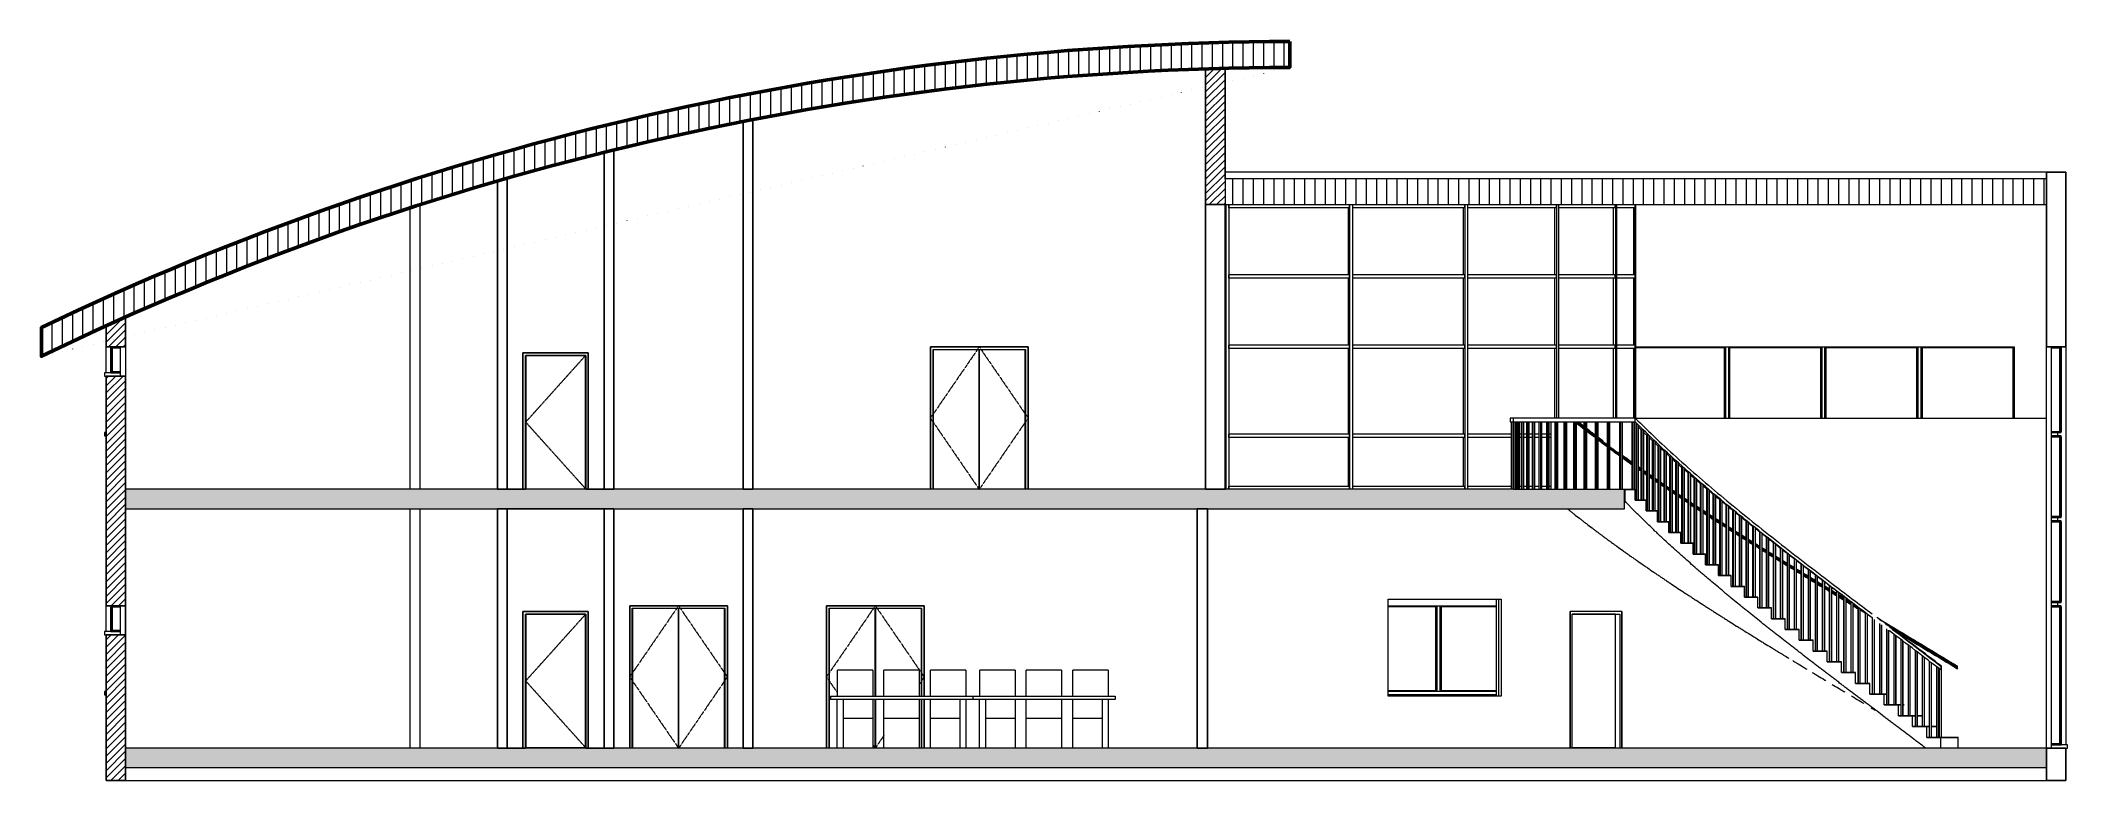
# Model space of a CAD drawing. Header units: millimetres. Extents: x -8435 to 22904, y -500 to 10935.
import ezdxf

# ---------------------------------------------------------------- set-up
doc = ezdxf.new("R2010")
doc.units = ezdxf.units.MM
doc.linetypes.add('Elevation Swing', pattern=[3, 2, -1])
for name, color, linetype, lineweight in [('A-G22-M-FloorOutline', 6, 'Continuous', 15), ('A-G221-H-FloorSlabs', 8, 'Continuous', 15), ('A-G23-M-StairHandrail', 1, 'Continuous', 15), ('A-G23-M-Stairs', 5, 'Continuous', 15), ('A-G24-H-RoofPatterns', 8, 'Continuous', 15), ('A-G24-M-Roofs', 4, 'Continuous', 15), ('A-G25-H-WallPatterns', 250, 'Continuous', 15), ('A-G25-M-WallPatterns-2', 250, 'Continuous', 15), ('A-G25-M-Walls', 250, 'Continuous', 15), ('A-G252-M-WallsInterior', 7, 'Continuous', 15), ('A-G321-M-WindowCills', 3, 'Continuous', 15), ('A-G321-M-Windows', 6, 'Continuous', 15), ('A-G322-M-DoorFrames', 1, 'Continuous', 15), ('A-G322-M-Doors', 1, 'Continuous', 15), ('A-G4-M-FFE', 5, 'Continuous', 15)]:
    doc.layers.add(name, color=color, linetype=linetype, lineweight=lineweight)

# ---------------------------------------------------------------- blocks, each defined once
blk = doc.blocks.new('Curtain Wall Panel - Plain - Curtain Wall Panel - Plain-240381-Section 2')
at = {"layer": 'A-G321-M-Windows', "lineweight": 20}
for p, q in [((22804, 2200), (22654, 2200)), ((22654, 2200), (22654, 2185)), ((22804, 2185), (22804, 2200)), ((22654, 2185), (22804, 2185)), ((22804, 65), (22654, 65)), ((22654, 65), (22654, 50)), ((22654, 50), (22804, 50)), ((22804, 50), (22804, 65))]:
    blk.add_line(p, q, dxfattribs=at)
at = {"layer": 'A-G321-M-Windows'}
blk.add_line((22654, 2185), (22654, 65), dxfattribs=at)
at = {"layer": 'A-G321-M-Windows', "lineweight": 25}
for p, q in [((22784, 2185), (22784, 65)), ((22804, 2185), (22784, 2185)), ((22804, 65), (22804, 2185)), ((22784, 65), (22804, 65))]:
    blk.add_line(p, q, dxfattribs=at)
blk = doc.blocks.new('Rectangular Mullion - 50 x 250mm-235817-Section 2')
at = {"layer": 'A-G321-M-WindowCills', "lineweight": 20}
for p, q in [((22654, 50), (22654, 0)), ((22904, 50), (22654, 50)), ((22654, 0), (22904, 0)), ((22904, 0), (22904, 50))]:
    blk.add_line(p, q, dxfattribs=at)
blk = doc.blocks.new('Curtain Wall Panel - Plain - Curtain Wall Panel - Plain-238387-Section 2')
at = {"layer": 'A-G321-M-Windows', "lineweight": 20}
for p, q in [((-7196, 2200), (-7346, 2200)), ((-7346, 2200), (-7346, 2185)), ((-7196, 2185), (-7196, 2200)), ((-7346, 2185), (-7196, 2185)), ((-7196, 1815), (-7346, 1815)), ((-7346, 1815), (-7346, 1800)), ((-7346, 1800), (-7196, 1800)), ((-7196, 1800), (-7196, 1815))]:
    blk.add_line(p, q, dxfattribs=at)
at = {"layer": 'A-G321-M-Windows', "lineweight": 25}
for p, q in [((-7326, 2185), (-7346, 2185)), ((-7346, 2185), (-7346, 1815)), ((-7326, 1815), (-7326, 2185)), ((-7346, 1815), (-7326, 1815))]:
    blk.add_line(p, q, dxfattribs=at)
at = {"layer": 'A-G321-M-Windows'}
blk.add_line((-7196, 1815), (-7196, 2185), dxfattribs=at)
blk = doc.blocks.new('Rectangular Mullion - 50 x 250mm-238265-Section 2')
at = {"layer": 'A-G321-M-WindowCills', "lineweight": 20}
for p, q in [((-7196, 1800), (-7446, 1800)), ((-7446, 1800), (-7446, 1750)), ((-7446, 1750), (-7196, 1750)), ((-7196, 1750), (-7196, 1800))]:
    blk.add_line(p, q, dxfattribs=at)
blk = doc.blocks.new('Rectangular Mullion - 50 x 250mm-250306-Section 2')
at = {"layer": 'A-G321-M-WindowCills'}
for p, q in [((-7421, 875), (-7446, 875)), ((-7446, 875), (-7446, 825)), ((-7446, 825), (-7421, 825))]:
    blk.add_line(p, q, dxfattribs=at)
blk = doc.blocks.new('Curtain Wall Panel - Plain - Curtain Wall Panel - Plain-239387-Section 2')
at = {"layer": 'A-G321-M-Windows'}
for p, q in [((13154, 2200), (13154, 875)), ((13139, 2185), (12402, 2185)), ((13139, 890), (13139, 2185)), ((12402, 890), (13139, 890)), ((13154, 875), (12402, 875))]:
    blk.add_line(p, q, dxfattribs=at)
blk = doc.blocks.new('Curtain Wall Panel - Plain - Curtain Wall Panel - Plain-V1-Section 2')
at = {"layer": 'A-G321-M-Windows'}
for p, q in [((13204, 875), (13204, 2200)), ((13219, 2185), (13219, 890)), ((14074, 2185), (13219, 2185)), ((14074, 875), (13204, 875)), ((13219, 890), (14074, 890))]:
    blk.add_line(p, q, dxfattribs=at)
blk = doc.blocks.new('Rectangular Mullion - 50 x 250mm-239385-Section 2')
at = {"layer": 'A-G321-M-WindowCills'}
blk.add_line((13179, 875), (12402, 875), dxfattribs=at)
blk = doc.blocks.new('Rectangular Mullion - 50 x 250mm-V2-Section 2')
at = {"layer": 'A-G321-M-WindowCills'}
blk.add_line((14074, 875), (13179, 875), dxfattribs=at)
blk = doc.blocks.new('Rectangular Mullion - 50 x 100mm-227649-Section 2')
at = {"layer": 'A-G321-M-WindowCills'}
for p, q in [((13154, 2200), (13154, 875)), ((13204, 875), (13204, 2200)), ((13204, 875), (13154, 875))]:
    blk.add_line(p, q, dxfattribs=at)
blk = doc.blocks.new('Curtain Wall Panel - Plain - Curtain Wall Panel - Plain-V3-Section 2')
at = {"layer": 'A-G321-M-Windows'}
for p, q in [((17601, 6185), (16228, 6185)), ((17601, 5100), (17601, 6185)), ((17616, 6200), (17616, 5100))]:
    blk.add_line(p, q, dxfattribs=at)
blk = doc.blocks.new('Curtain Wall Panel - Plain - Curtain Wall Panel - Plain-V4-Section 2')
at = {"layer": 'A-G321-M-Windows'}
for p, q in [((17666, 5100), (17666, 6200)), ((17681, 6185), (17681, 5100)), ((19089, 6185), (17681, 6185)), ((19089, 5100), (19089, 6185)), ((19104, 6200), (19104, 5100))]:
    blk.add_line(p, q, dxfattribs=at)
blk = doc.blocks.new('Curtain Wall Panel - Plain - Curtain Wall Panel - Plain-V5-Section 2')
at = {"layer": 'A-G321-M-Windows'}
for p, q in [((20641, 5100), (20641, 6200)), ((20656, 6185), (20656, 5100)), ((22064, 6185), (20656, 6185)), ((22064, 5100), (22064, 6185))]:
    blk.add_line(p, q, dxfattribs=at)
blk = doc.blocks.new('Rectangular Mullion - 50 x 100mm-V6-Section 2')
at = {"layer": 'A-G321-M-WindowCills'}
for p, q in [((17616, 6200), (17616, 5100)), ((17666, 5100), (17666, 6200))]:
    blk.add_line(p, q, dxfattribs=at)
blk = doc.blocks.new('Curtain Wall Panel - Plain - Curtain Wall Panel - Plain-240392-Section 2')
at = {"layer": 'A-G321-M-Windows', "lineweight": 20}
for p, q in [((22804, 6200), (22654, 6200)), ((22654, 6200), (22654, 6185)), ((22654, 6185), (22804, 6185)), ((22804, 6185), (22804, 6200)), ((22804, 4890), (22654, 4890)), ((22654, 4890), (22654, 4875)), ((22654, 4875), (22804, 4875)), ((22804, 4875), (22804, 4890))]:
    blk.add_line(p, q, dxfattribs=at)
at = {"layer": 'A-G321-M-Windows'}
blk.add_line((22654, 6185), (22654, 4890), dxfattribs=at)
at = {"layer": 'A-G321-M-Windows', "lineweight": 25}
for p, q in [((22784, 6185), (22784, 4890)), ((22804, 6185), (22784, 6185)), ((22804, 4890), (22804, 6185)), ((22784, 4890), (22804, 4890))]:
    blk.add_line(p, q, dxfattribs=at)
blk = doc.blocks.new('Curtain Wall Panel - Plain - Curtain Wall Panel - Plain-240387-Section 2')
at = {"layer": 'A-G321-M-Windows', "lineweight": 20}
for p, q in [((22804, 3512), (22654, 3512)), ((22654, 3512), (22654, 3497)), ((22654, 3497), (22804, 3497)), ((22804, 3497), (22804, 3512)), ((22804, 2265), (22654, 2265)), ((22654, 2265), (22654, 2250)), ((22654, 2250), (22804, 2250)), ((22804, 2250), (22804, 2265))]:
    blk.add_line(p, q, dxfattribs=at)
at = {"layer": 'A-G321-M-Windows'}
blk.add_line((22654, 3497), (22654, 2265), dxfattribs=at)
at = {"layer": 'A-G321-M-Windows', "lineweight": 25}
for p, q in [((22784, 3497), (22784, 2265)), ((22804, 3497), (22784, 3497)), ((22804, 2265), (22804, 3497)), ((22784, 2265), (22804, 2265))]:
    blk.add_line(p, q, dxfattribs=at)
blk = doc.blocks.new('Rectangular Mullion - 50 x 100mm-240378-Section 2')
at = {"layer": 'A-G321-M-WindowCills', "lineweight": 20}
for p, q in [((22654, 2250), (22654, 2200)), ((22754, 2250), (22654, 2250)), ((22654, 2200), (22754, 2200)), ((22754, 2200), (22754, 2250))]:
    blk.add_line(p, q, dxfattribs=at)
blk = doc.blocks.new('Concept Dbl Door - 1510 x 2200mm-254057-Section 2')
at = {"layer": 'A-G322-M-DoorFrames'}
for p, q in [((674, 2200), (674, 0)), ((2184, 2200), (674, 2200)), ((2184, 0), (2184, 2200)), ((714, 0), (714, 2160)), ((714, 2160), (2144, 2160)), ((2144, 2160), (2144, 0))]:
    blk.add_line(p, q, dxfattribs=at)
at = {"layer": 'A-G322-M-Doors', "linetype": 'Elevation Swing'}
for p, q in [((1429, 2200), (674, 1100)), ((1429, 2200), (2184, 1100)), ((674, 1100), (1429, 0)), ((2184, 1100), (1431, 0))]:
    blk.add_line(p, q, dxfattribs=at)
at = {"layer": 'A-G322-M-Doors'}
for p, q in [((1427, 2157), (717, 2157)), ((717, 2157), (717, 6)), ((1427, 6), (1427, 2157)), ((2141, 2157), (1430, 2157)), ((1430, 2157), (1430, 6)), ((2141, 6), (2141, 2157)), ((717, 6), (1427, 6)), ((1430, 6), (2141, 6))]:
    blk.add_line(p, q, dxfattribs=at)
blk = doc.blocks.new('Concept Sgl Door - 1010 x 2110mm-241319-Section 2')
at = {"layer": 'A-G322-M-DoorFrames', "lineweight": 20}
for p, q in [((34, 2110), (-976, 2110)), ((-976, 2110), (-976, 0)), ((-936, 0), (-936, 2070)), ((-936, 2070), (-6, 2070)), ((-6, 2070), (-6, 0)), ((34, 0), (34, 2110)), ((-976, 0), (-936, 0)), ((-6, 0), (34, 0))]:
    blk.add_line(p, q, dxfattribs=at)
at = {"layer": 'A-G322-M-Doors', "linetype": 'Elevation Swing'}
for p, q in [((-8, 2068), (-934, 1038)), ((-934, 1038), (-8, 8))]:
    blk.add_line(p, q, dxfattribs=at)
at = {"layer": 'A-G322-M-Doors'}
for p, q in [((-8, 2068), (-934, 2068)), ((-934, 2068), (-934, 8)), ((-8, 8), (-8, 2068)), ((-934, 8), (-8, 8))]:
    blk.add_line(p, q, dxfattribs=at)
blk = doc.blocks.new('Concept Sgl Door - 1010 x 2110mm-241302-Section 2')
at = {"layer": 'A-G322-M-DoorFrames'}
for p, q in [((15215, 2110), (15215, 0)), ((16016, 2110), (15215, 2110)), ((15246, 0), (15246, 2070)), ((15246, 2070), (15985, 2070)), ((15893, 2068), (15893, 2070)), ((15985, 2070), (15985, 0)), ((16016, 0), (16016, 2110)), ((15893, 0), (15893, 8))]:
    blk.add_line(p, q, dxfattribs=at)
at = {"layer": 'A-G322-M-Doors'}
for p, q in [((15915, 2068), (15246, 2068)), ((15915, 8), (15915, 2068)), ((15246, 8), (15915, 8))]:
    blk.add_line(p, q, dxfattribs=at)
blk = doc.blocks.new('Concept Dbl Door - 1510 x 2200mm-240964-Section 2')
at = {"layer": 'A-G322-M-DoorFrames'}
for p, q in [((5227, 2200), (3717, 2200)), ((3717, 2200), (3717, 0)), ((5227, 800), (5227, 2200)), ((3757, 0), (3757, 2160)), ((3757, 2160), (5187, 2160)), ((5187, 2160), (5187, 800)), ((5187, 750), (5187, 0)), ((5227, 0), (5227, 750))]:
    blk.add_line(p, q, dxfattribs=at)
at = {"layer": 'A-G322-M-Doors', "linetype": 'Elevation Swing'}
for p, q in [((4472, 2200), (3717, 1100)), ((4472, 2200), (5227, 1100)), ((3717, 1100), (3886, 853)), ((5227, 1100), (5152, 991)), ((4432, 55), (4470, 0)), ((4606, 196), (4472, 0))]:
    blk.add_line(p, q, dxfattribs=at)
at = {"layer": 'A-G322-M-Doors'}
for p, q in [((4470, 2157), (3760, 2157)), ((3760, 2157), (3760, 6)), ((4470, 800), (4470, 2157)), ((5184, 2157), (4473, 2157)), ((4473, 2157), (4473, 800)), ((5184, 800), (5184, 2157)), ((4470, 6), (4470, 750)), ((4473, 750), (4473, 6)), ((5184, 6), (5184, 750)), ((3760, 6), (3879, 6)), ((4432, 6), (4470, 6)), ((4473, 6), (4606, 6)), ((5152, 6), (5184, 6))]:
    blk.add_line(p, q, dxfattribs=at)
blk = doc.blocks.new('Concept Table - Grade 1 - Conference Table-246450-Section 2')
at = {"layer": 'A-G4-M-FFE', "lineweight": 5}
for p, q in [((5979, 800), (8179, 800)), ((5979, 800), (5979, 750)), ((8179, 750), (5979, 750)), ((6079, 750), (6079, 0)), ((6179, 0), (6179, 750)), ((7979, 750), (7979, 0)), ((8079, 0), (8079, 750)), ((8179, 800), (8179, 750)), ((6179, 0), (6079, 0)), ((8079, 0), (7979, 0))]:
    blk.add_line(p, q, dxfattribs=at)
blk = doc.blocks.new('Concept Chair - Grade 1 - Concept Chair - Grade 1-244362-Section 2')
at = {"layer": 'A-G4-M-FFE'}
for p, q in [((3886, 800), (3886, 1206)), ((4432, 1206), (3886, 1206)), ((4432, 1206), (4432, 800)), ((4432, 750), (4432, 457)), ((4432, 457), (3979, 457)), ((4432, 457), (4432, 0))]:
    blk.add_line(p, q, dxfattribs=at)
blk = doc.blocks.new('Concept Chair - Grade 1 - Concept Chair - Grade 1-V7-Section 2')
at = {"layer": 'A-G4-M-FFE'}
for p, q in [((4606, 800), (4606, 1206)), ((5152, 1206), (4606, 1206)), ((5152, 1206), (5152, 800)), ((4606, 457), (4606, 750)), ((5152, 750), (5152, 457)), ((4606, 0), (4606, 457)), ((5152, 457), (4606, 457)), ((5152, 457), (5152, 0))]:
    blk.add_line(p, q, dxfattribs=at)
blk = doc.blocks.new('Concept Chair - Grade 1 - Concept Chair - Grade 1-V8-Section 2')
at = {"layer": 'A-G4-M-FFE'}
for p, q in [((5326, 800), (5326, 1206)), ((5872, 1206), (5326, 1206)), ((5872, 1206), (5872, 800)), ((5326, 457), (5326, 750)), ((5326, 0), (5326, 457)), ((5779, 457), (5326, 457))]:
    blk.add_line(p, q, dxfattribs=at)
blk = doc.blocks.new('Concept Chair - Grade 1 - Concept Chair - Grade 1-246901-Section 2')
at = {"layer": 'A-G4-M-FFE'}
for p, q in [((7526, 800), (7526, 1206)), ((8072, 1206), (7526, 1206)), ((8072, 1206), (8072, 800)), ((7526, 457), (7526, 750)), ((7526, 0), (7526, 457)), ((7979, 457), (7526, 457))]:
    blk.add_line(p, q, dxfattribs=at)
blk = doc.blocks.new('Concept Chair - Grade 1 - Concept Chair - Grade 1-V9-Section 2')
at = {"layer": 'A-G4-M-FFE'}
for p, q in [((6806, 800), (6806, 1206)), ((7352, 1206), (6806, 1206)), ((7352, 1206), (7352, 800)), ((6806, 457), (6806, 750)), ((7352, 750), (7352, 457)), ((6806, 0), (6806, 457)), ((7352, 457), (6806, 457)), ((7352, 457), (7352, 0))]:
    blk.add_line(p, q, dxfattribs=at)
blk = doc.blocks.new('Concept Chair - Grade 1 - Concept Chair - Grade 1-V10-Section 2')
at = {"layer": 'A-G4-M-FFE'}
for p, q in [((6086, 800), (6086, 1206)), ((6632, 1206), (6086, 1206)), ((6632, 1206), (6632, 800)), ((6632, 750), (6632, 457)), ((6632, 457), (6179, 457)), ((6632, 457), (6632, 0))]:
    blk.add_line(p, q, dxfattribs=at)
blk = doc.blocks.new('System Panel - Concept Glazed-259674-Section 2')
at = {"layer": 'A-G321-M-Windows'}
blk.add_line((13565, 4050), (13565, 4800), dxfattribs=at)
blk = doc.blocks.new('System Panel - Concept Glazed-259673-Section 2')
at = {"layer": 'A-G321-M-Windows'}
blk.add_line((11787, 4050), (11787, 4800), dxfattribs=at)
blk = doc.blocks.new('System Panel - Concept Glazed-259675-Section 2')
at = {"layer": 'A-G321-M-Windows'}
blk.add_line((16198, 5100), (16198, 6175), dxfattribs=at)
blk = doc.blocks.new('System Panel - Concept Glazed-259676-Section 2')
at = {"layer": 'A-G321-M-Windows'}
blk.add_line((15887, 5100), (15887, 6175), dxfattribs=at)
blk = doc.blocks.new('System Panel - Concept Glazed-V11-Section 2')
at = {"layer": 'A-G321-M-Windows'}
blk.add_line((14978, 5100), (14978, 6175), dxfattribs=at)
blk = doc.blocks.new('System Panel - Concept Glazed-V12-Section 2')
at = {"layer": 'A-G321-M-Windows'}
blk.add_line((13565, 4850), (13565, 6175), dxfattribs=at)
blk = doc.blocks.new('System Panel - Concept Glazed-V13-Section 2')
at = {"layer": 'A-G321-M-Windows'}
blk.add_line((11787, 4850), (11787, 6175), dxfattribs=at)
blk = doc.blocks.new('System Panel - Concept Glazed-248197-Section 2')
at = {"layer": 'A-G321-M-Windows'}
blk.add_line((16198, 6225), (16198, 7262), dxfattribs=at)
blk = doc.blocks.new('System Panel - Concept Glazed-248198-Section 2')
at = {"layer": 'A-G321-M-Windows'}
blk.add_line((15887, 6225), (15887, 7262), dxfattribs=at)
blk = doc.blocks.new('System Panel - Concept Glazed-V14-Section 2')
at = {"layer": 'A-G321-M-Windows'}
blk.add_line((14978, 6225), (14978, 7262), dxfattribs=at)
blk = doc.blocks.new('System Panel - Concept Glazed-V15-Section 2')
at = {"layer": 'A-G321-M-Windows'}
blk.add_line((13565, 6225), (13565, 7262), dxfattribs=at)
blk = doc.blocks.new('System Panel - Concept Glazed-V16-Section 2')
at = {"layer": 'A-G321-M-Windows'}
blk.add_line((11787, 6225), (11787, 7262), dxfattribs=at)
blk = doc.blocks.new('Rectangular Mullion - Concept 50x150mm-259631-Section 2')
at = {"layer": 'A-G321-M-WindowCills'}
for p, q in [((9940, 8350), (9940, 8400)), ((11802, 8350), (9940, 8350)), ((11802, 8350), (11802, 8400))]:
    blk.add_line(p, q, dxfattribs=at)
blk = doc.blocks.new('Rectangular Mullion - Concept 50x150mm-259632-Section 2')
at = {"layer": 'A-G321-M-WindowCills'}
for p, q in [((16220, 8350), (15930, 8350)), ((16220, 8400), (16220, 8350))]:
    blk.add_line(p, q, dxfattribs=at)
blk = doc.blocks.new('Rectangular Mullion - Concept 50x150mm-259633-Section 2')
at = {"layer": 'A-G321-M-WindowCills'}
for q in [(15034, 8350), (15912, 8400)]:
    blk.add_line((15912, 8350), q, dxfattribs=at)
blk = doc.blocks.new('Rectangular Mullion - Concept 50x150mm-V17-Section 2')
at = {"layer": 'A-G321-M-WindowCills'}
for q in [(13627, 8350), (15002, 8400)]:
    blk.add_line((15002, 8350), q, dxfattribs=at)
blk = doc.blocks.new('Rectangular Mullion - Concept 50x150mm-V18-Section 2')
at = {"layer": 'A-G321-M-WindowCills'}
for q in [(11850, 8350), (13585, 8400)]:
    blk.add_line((13585, 8350), q, dxfattribs=at)
blk = doc.blocks.new('Rectangular Mullion - Concept 50x150mm-259666-Section 2')
at = {"layer": 'A-G321-M-WindowCills'}
for p, q in [((13627, 4050), (14307, 4050)), ((14335, 4050), (14346, 4050)), ((14375, 4050), (14399, 4050)), ((14429, 4050), (14465, 4050)), ((14495, 4050), (14543, 4050)), ((14575, 4050), (14634, 4050)), ((14666, 4050), (14738, 4050)), ((14771, 4050), (14854, 4050)), ((14887, 4050), (14920, 4050))]:
    blk.add_line(p, q, dxfattribs=at)
blk = doc.blocks.new('Rectangular Mullion - Concept 50x150mm-V19-Section 2')
at = {"layer": 'A-G321-M-WindowCills'}
for p in [(11850, 4050), (13585, 4000)]:
    blk.add_line(p, (13585, 4050), dxfattribs=at)
blk = doc.blocks.new('Rectangular Mullion - Concept 50x150mm-259667-Section 2')
at = {"layer": 'A-G321-M-WindowCills'}
for p, q in [((9940, 4000), (9940, 4050)), ((9940, 4050), (11802, 4050)), ((11802, 4000), (11802, 4050))]:
    blk.add_line(p, q, dxfattribs=at)
blk = doc.blocks.new('Rectangular Mullion - Concept 50x150mm-259677-Section 2')
at = {"layer": 'A-G321-M-WindowCills'}
for p, q in [((9890, 4825), (9890, 4000)), ((9940, 4825), (9940, 4000))]:
    blk.add_line(p, q, dxfattribs=at)
blk = doc.blocks.new('Rectangular Mullion - Concept 50x150mm-259678-Section 2')
at = {"layer": 'A-G321-M-WindowCills'}
for p, q in [((9890, 6200), (9890, 4825)), ((9940, 6200), (9940, 4825))]:
    blk.add_line(p, q, dxfattribs=at)
blk = doc.blocks.new('Rectangular Mullion - Concept 50x150mm-248201-Section 2')
at = {"layer": 'A-G321-M-WindowCills'}
for p, q in [((9890, 7287), (9890, 6200)), ((9940, 7287), (9940, 6200))]:
    blk.add_line(p, q, dxfattribs=at)
blk = doc.blocks.new('Rectangular Mullion - Concept 50x150mm-259646-Section 2')
at = {"layer": 'A-G321-M-WindowCills'}
for p, q in [((9890, 8400), (9890, 7288)), ((9940, 8400), (9940, 7288))]:
    blk.add_line(p, q, dxfattribs=at)
blk = doc.blocks.new('Rectangular Mullion - Concept 50x150mm-259647-Section 2')
at = {"layer": 'A-G321-M-WindowCills'}
for p, q in [((16220, 7288), (16220, 8400)), ((16228, 7288), (16228, 8400))]:
    blk.add_line(p, q, dxfattribs=at)
blk = doc.blocks.new('Rectangular Mullion - Concept 50x150mm-259680-Section 2')
at = {"layer": 'A-G321-M-WindowCills'}
for p, q in [((16220, 5100), (16220, 6200)), ((16228, 5100), (16228, 6200))]:
    blk.add_line(p, q, dxfattribs=at)
blk = doc.blocks.new('Rectangular Mullion - Concept 50x150mm-248205-Section 2')
at = {"layer": 'A-G321-M-WindowCills'}
for p, q in [((16220, 6200), (16220, 7288)), ((16228, 6200), (16228, 7288))]:
    blk.add_line(p, q, dxfattribs=at)
blk = doc.blocks.new('Rectangular Mullion - Concept 50x150mm-259669-Section 2')
at = {"layer": 'A-G321-M-WindowCills'}
for p, q in [((14307, 4850), (13627, 4850)), ((14307, 4800), (13627, 4800)), ((14346, 4850), (14335, 4850)), ((14346, 4800), (14335, 4800)), ((14399, 4850), (14375, 4850)), ((14399, 4800), (14375, 4800)), ((14465, 4850), (14429, 4850)), ((14465, 4800), (14429, 4800)), ((14543, 4850), (14495, 4850)), ((14543, 4800), (14495, 4800)), ((14634, 4850), (14575, 4850)), ((14634, 4800), (14575, 4800)), ((14738, 4850), (14666, 4850)), ((14738, 4800), (14666, 4800)), ((14854, 4850), (14771, 4850)), ((14854, 4800), (14771, 4800)), ((14920, 4850), (14887, 4850)), ((14920, 4800), (14887, 4800))]:
    blk.add_line(p, q, dxfattribs=at)
blk = doc.blocks.new('Rectangular Mullion - Concept 50x150mm-V20-Section 2')
at = {"layer": 'A-G321-M-WindowCills'}
for p, q in [((13585, 4850), (11850, 4850)), ((13585, 4800), (11850, 4800)), ((13585, 4825), (13585, 4850)), ((13585, 4800), (13585, 4825))]:
    blk.add_line(p, q, dxfattribs=at)
blk = doc.blocks.new('Rectangular Mullion - Concept 50x150mm-259670-Section 2')
at = {"layer": 'A-G321-M-WindowCills'}
for p, q in [((9940, 4800), (9940, 4850)), ((11802, 4850), (9940, 4850)), ((11802, 4800), (9940, 4800)), ((11802, 4825), (11802, 4850)), ((11802, 4800), (11802, 4825))]:
    blk.add_line(p, q, dxfattribs=at)
blk = doc.blocks.new('Rectangular Mullion - Concept 50x150mm-248188-Section 2')
at = {"layer": 'A-G321-M-WindowCills'}
for p, q in [((16220, 6225), (15930, 6225)), ((16220, 6175), (15930, 6175)), ((16220, 6225), (16220, 6175))]:
    blk.add_line(p, q, dxfattribs=at)
blk = doc.blocks.new('Rectangular Mullion - Concept 50x150mm-248189-Section 2')
at = {"layer": 'A-G321-M-WindowCills'}
for p, q in [((15912, 6225), (15034, 6225)), ((15912, 6175), (15034, 6175)), ((15912, 6200), (15912, 6225)), ((15912, 6175), (15912, 6200))]:
    blk.add_line(p, q, dxfattribs=at)
blk = doc.blocks.new('Rectangular Mullion - Concept 50x150mm-V21-Section 2')
at = {"layer": 'A-G321-M-WindowCills'}
for p, q in [((15002, 6225), (13627, 6225)), ((15002, 6175), (13627, 6175)), ((15002, 6200), (15002, 6225)), ((15002, 6175), (15002, 6200))]:
    blk.add_line(p, q, dxfattribs=at)
blk = doc.blocks.new('Rectangular Mullion - Concept 50x150mm-V22-Section 2')
at = {"layer": 'A-G321-M-WindowCills'}
for p, q in [((13585, 6225), (11850, 6225)), ((13585, 6175), (11850, 6175)), ((13585, 6200), (13585, 6225)), ((13585, 6175), (13585, 6200))]:
    blk.add_line(p, q, dxfattribs=at)
blk = doc.blocks.new('Rectangular Mullion - Concept 50x150mm-248190-Section 2')
at = {"layer": 'A-G321-M-WindowCills'}
for p, q in [((9940, 6175), (9940, 6225)), ((11802, 6225), (9940, 6225)), ((11802, 6175), (9940, 6175)), ((11802, 6200), (11802, 6225)), ((11802, 6175), (11802, 6200))]:
    blk.add_line(p, q, dxfattribs=at)
blk = doc.blocks.new('Rectangular Mullion - Concept 50x150mm-259640-Section 2')
at = {"layer": 'A-G321-M-WindowCills'}
for p, q in [((16220, 7312), (15930, 7312)), ((16220, 7262), (15930, 7262)), ((16220, 7312), (16220, 7262))]:
    blk.add_line(p, q, dxfattribs=at)
blk = doc.blocks.new('Rectangular Mullion - Concept 50x150mm-259641-Section 2')
at = {"layer": 'A-G321-M-WindowCills'}
for p, q in [((15912, 7312), (15034, 7312)), ((15912, 7262), (15034, 7262)), ((15912, 7288), (15912, 7312)), ((15912, 7262), (15912, 7288))]:
    blk.add_line(p, q, dxfattribs=at)
blk = doc.blocks.new('Rectangular Mullion - Concept 50x150mm-V23-Section 2')
at = {"layer": 'A-G321-M-WindowCills'}
for p, q in [((15002, 7312), (13627, 7312)), ((15002, 7262), (13627, 7262)), ((15002, 7288), (15002, 7312)), ((15002, 7262), (15002, 7288))]:
    blk.add_line(p, q, dxfattribs=at)
blk = doc.blocks.new('Rectangular Mullion - Concept 50x150mm-V24-Section 2')
at = {"layer": 'A-G321-M-WindowCills'}
for p, q in [((13585, 7312), (11850, 7312)), ((13585, 7262), (11850, 7262)), ((13585, 7288), (13585, 7312)), ((13585, 7262), (13585, 7288))]:
    blk.add_line(p, q, dxfattribs=at)
blk = doc.blocks.new('Rectangular Mullion - Concept 50x150mm-259642-Section 2')
at = {"layer": 'A-G321-M-WindowCills'}
for p, q in [((9940, 7262), (9940, 7312)), ((11802, 7312), (9940, 7312)), ((11802, 7262), (9940, 7262)), ((11802, 7288), (11802, 7312)), ((11802, 7262), (11802, 7288))]:
    blk.add_line(p, q, dxfattribs=at)
blk = doc.blocks.new('Rectangular Mullion - Concept 50x150mm-259671-Section 2')
at = {"layer": 'A-G321-M-WindowCills'}
for p, q in [((13587, 4825), (13587, 4000)), ((13627, 4825), (13627, 4000))]:
    blk.add_line(p, q, dxfattribs=at)
blk = doc.blocks.new('Rectangular Mullion - Concept 50x150mm-V25-Section 2')
at = {"layer": 'A-G321-M-WindowCills'}
for p, q in [((11803, 4825), (11803, 4000)), ((11850, 4825), (11850, 4000))]:
    blk.add_line(p, q, dxfattribs=at)
blk = doc.blocks.new('Rectangular Mullion - Concept 50x150mm-259672-Section 2')
at = {"layer": 'A-G321-M-WindowCills'}
for p, q in [((15915, 6200), (15915, 5100)), ((15930, 6200), (15930, 5100))]:
    blk.add_line(p, q, dxfattribs=at)
blk = doc.blocks.new('Rectangular Mullion - Concept 50x150mm-V26-Section 2')
at = {"layer": 'A-G321-M-WindowCills'}
for p, q in [((15004, 6200), (15004, 5100)), ((15034, 6200), (15034, 5100))]:
    blk.add_line(p, q, dxfattribs=at)
blk = doc.blocks.new('Rectangular Mullion - Concept 50x150mm-V27-Section 2')
at = {"layer": 'A-G321-M-WindowCills'}
for p, q in [((13587, 6200), (13587, 4825)), ((13627, 6200), (13627, 4825))]:
    blk.add_line(p, q, dxfattribs=at)
blk = doc.blocks.new('Rectangular Mullion - Concept 50x150mm-V28-Section 2')
at = {"layer": 'A-G321-M-WindowCills'}
for p, q in [((11803, 6200), (11803, 4825)), ((11850, 6200), (11850, 4825))]:
    blk.add_line(p, q, dxfattribs=at)
blk = doc.blocks.new('Rectangular Mullion - Concept 50x150mm-248195-Section 2')
at = {"layer": 'A-G321-M-WindowCills'}
for p, q in [((15915, 7287), (15915, 6200)), ((15930, 7287), (15930, 6200))]:
    blk.add_line(p, q, dxfattribs=at)
blk = doc.blocks.new('Rectangular Mullion - Concept 50x150mm-V29-Section 2')
at = {"layer": 'A-G321-M-WindowCills'}
for p, q in [((15004, 7287), (15004, 6200)), ((15034, 7287), (15034, 6200))]:
    blk.add_line(p, q, dxfattribs=at)
blk = doc.blocks.new('Rectangular Mullion - Concept 50x150mm-V30-Section 2')
at = {"layer": 'A-G321-M-WindowCills'}
for p, q in [((13587, 7287), (13587, 6200)), ((13627, 7287), (13627, 6200))]:
    blk.add_line(p, q, dxfattribs=at)
blk = doc.blocks.new('Rectangular Mullion - Concept 50x150mm-V31-Section 2')
at = {"layer": 'A-G321-M-WindowCills'}
for p, q in [((11803, 7287), (11803, 6200)), ((11850, 7287), (11850, 6200))]:
    blk.add_line(p, q, dxfattribs=at)
blk = doc.blocks.new('Rectangular Mullion - Concept 50x150mm-259644-Section 2')
at = {"layer": 'A-G321-M-WindowCills'}
for p, q in [((15915, 8400), (15915, 7288)), ((15930, 8400), (15930, 7288))]:
    blk.add_line(p, q, dxfattribs=at)
blk = doc.blocks.new('Rectangular Mullion - Concept 50x150mm-V32-Section 2')
at = {"layer": 'A-G321-M-WindowCills'}
for p, q in [((15004, 8400), (15004, 7288)), ((15034, 8400), (15034, 7288))]:
    blk.add_line(p, q, dxfattribs=at)
blk = doc.blocks.new('Rectangular Mullion - Concept 50x150mm-V33-Section 2')
at = {"layer": 'A-G321-M-WindowCills'}
for p, q in [((13587, 8400), (13587, 7288)), ((13627, 8400), (13627, 7288))]:
    blk.add_line(p, q, dxfattribs=at)
blk = doc.blocks.new('Rectangular Mullion - Concept 50x150mm-V34-Section 2')
at = {"layer": 'A-G321-M-WindowCills'}
for p, q in [((11803, 8400), (11803, 7288)), ((11850, 8400), (11850, 7288))]:
    blk.add_line(p, q, dxfattribs=at)
blk = doc.blocks.new('Concept Dbl Door - 1510 x 2200mm-V35-Section 2')
at = {"layer": 'A-G322-M-DoorFrames'}
for p, q in [((6834, 6200), (5324, 6200)), ((5324, 6200), (5324, 4000)), ((5364, 4000), (5364, 6160)), ((5364, 6160), (6794, 6160)), ((6794, 6160), (6794, 4000)), ((6834, 4000), (6834, 6200))]:
    blk.add_line(p, q, dxfattribs=at)
at = {"layer": 'A-G322-M-Doors', "linetype": 'Elevation Swing'}
for p, q in [((6079, 6200), (5324, 5100)), ((6079, 6200), (6834, 5100)), ((5324, 5100), (6077, 4000)), ((6834, 5100), (6079, 4000))]:
    blk.add_line(p, q, dxfattribs=at)
at = {"layer": 'A-G322-M-Doors'}
for p, q in [((6077, 6157), (5367, 6157)), ((5367, 6157), (5367, 4006)), ((6077, 4006), (6077, 6157)), ((6791, 6157), (6080, 6157)), ((6080, 6157), (6080, 4006)), ((6791, 4006), (6791, 6157)), ((5367, 4006), (6077, 4006)), ((6080, 4006), (6791, 4006))]:
    blk.add_line(p, q, dxfattribs=at)
blk = doc.blocks.new('Railing - Concept 25mm-258229-Section 2')
at = {"layer": 'A-G23-M-StairHandrail'}
for p, q in [((16175, 4000), (16175, 5040)), ((16191, 4000), (16191, 5040))]:
    blk.add_line(p, q, dxfattribs=at)
blk = doc.blocks.new('Railing - Concept 25mm-V36-Section 2')
at = {"layer": 'A-G23-M-StairHandrail'}
for p, q in [((15982, 4000), (15982, 5040)), ((16000, 4000), (16000, 5040)), ((16018, 5040), (16018, 4000))]:
    blk.add_line(p, q, dxfattribs=at)
blk = doc.blocks.new('Railing - Concept 25mm-V37-Section 2')
at = {"layer": 'A-G23-M-StairHandrail'}
for p, q in [((15790, 4000), (15790, 5040)), ((15808, 4000), (15808, 5040)), ((15825, 5040), (15825, 4000))]:
    blk.add_line(p, q, dxfattribs=at)
blk = doc.blocks.new('Railing - Concept 25mm-V38-Section 2')
at = {"layer": 'A-G23-M-StairHandrail'}
for p, q in [((15607, 4000), (15607, 5040)), ((15626, 4000), (15626, 5040)), ((15642, 5040), (15642, 4000))]:
    blk.add_line(p, q, dxfattribs=at)
blk = doc.blocks.new('Railing - Concept 25mm-V39-Section 2')
at = {"layer": 'A-G23-M-StairHandrail'}
for p, q in [((15434, 4000), (15434, 5040)), ((15454, 4000), (15454, 5040)), ((15469, 5040), (15469, 4000))]:
    blk.add_line(p, q, dxfattribs=at)
blk = doc.blocks.new('Railing - Concept 25mm-V40-Section 2')
at = {"layer": 'A-G23-M-StairHandrail'}
for p, q in [((15272, 4000), (15272, 5040)), ((15293, 4000), (15293, 5040)), ((15307, 5040), (15307, 4000))]:
    blk.add_line(p, q, dxfattribs=at)
blk = doc.blocks.new('Railing - Concept 25mm-V41-Section 2')
at = {"layer": 'A-G23-M-StairHandrail'}
for p, q in [((15121, 4000), (15121, 5040)), ((15143, 4000), (15143, 5040)), ((15156, 5040), (15156, 4000))]:
    blk.add_line(p, q, dxfattribs=at)
blk = doc.blocks.new('Railing - Concept 25mm-V42-Section 2')
at = {"layer": 'A-G23-M-StairHandrail'}
for p, q in [((14982, 4000), (14982, 5040)), ((15004, 4000), (15004, 5040)), ((15016, 5040), (15016, 4000))]:
    blk.add_line(p, q, dxfattribs=at)
blk = doc.blocks.new('Railing - Concept 25mm-V43-Section 2')
at = {"layer": 'A-G23-M-StairHandrail'}
for p, q in [((14854, 4000), (14854, 5040)), ((14876, 4000), (14876, 5040)), ((14887, 5040), (14887, 4000))]:
    blk.add_line(p, q, dxfattribs=at)
blk = doc.blocks.new('Railing - Concept 25mm-V44-Section 2')
at = {"layer": 'A-G23-M-StairHandrail'}
for p, q in [((14738, 4000), (14738, 5040)), ((14761, 4000), (14761, 5040)), ((14771, 5040), (14771, 4000))]:
    blk.add_line(p, q, dxfattribs=at)
blk = doc.blocks.new('Railing - Concept 25mm-V45-Section 2')
at = {"layer": 'A-G23-M-StairHandrail'}
for p, q in [((14634, 4000), (14634, 5040)), ((14658, 4000), (14658, 5040)), ((14666, 5040), (14666, 4000))]:
    blk.add_line(p, q, dxfattribs=at)
blk = doc.blocks.new('Railing - Concept 25mm-V46-Section 2')
at = {"layer": 'A-G23-M-StairHandrail'}
for p, q in [((14543, 4000), (14543, 5040)), ((14567, 4000), (14567, 5040)), ((14575, 5040), (14575, 4000))]:
    blk.add_line(p, q, dxfattribs=at)
blk = doc.blocks.new('Railing - Concept 25mm-V47-Section 2')
at = {"layer": 'A-G23-M-StairHandrail'}
for p, q in [((14465, 4000), (14465, 5040)), ((14489, 4000), (14489, 5040)), ((14495, 5040), (14495, 4000))]:
    blk.add_line(p, q, dxfattribs=at)
blk = doc.blocks.new('Railing - Concept 25mm-V48-Section 2')
at = {"layer": 'A-G23-M-StairHandrail'}
for p, q in [((14399, 4000), (14399, 5040)), ((14423, 4000), (14423, 5040)), ((14429, 5040), (14429, 4000))]:
    blk.add_line(p, q, dxfattribs=at)
blk = doc.blocks.new('Railing - Concept 25mm-V49-Section 2')
at = {"layer": 'A-G23-M-StairHandrail'}
for p, q in [((14346, 4000), (14346, 5040)), ((14371, 4000), (14371, 5040)), ((14375, 5040), (14375, 4000))]:
    blk.add_line(p, q, dxfattribs=at)
blk = doc.blocks.new('Railing - Concept 25mm-V50-Section 2')
at = {"layer": 'A-G23-M-StairHandrail'}
for p, q in [((14307, 4000), (14307, 5040)), ((14332, 4000), (14332, 5040)), ((14335, 5040), (14335, 4000))]:
    blk.add_line(p, q, dxfattribs=at)
blk = doc.blocks.new('Railing - Railing-256328-Section 2')
at = {"layer": 'A-G23-M-StairHandrail', "lineweight": 20}
for p, q in [((14338, 5100), (14288, 5100)), ((14288, 5100), (14288, 5040)), ((14288, 5040), (14338, 5040)), ((14338, 5040), (14338, 5100))]:
    blk.add_line(p, q, dxfattribs=at)
at = {"layer": 'A-G23-M-StairHandrail'}
for p, q in [((16218, 5100), (14338, 5100)), ((14338, 5040), (16218, 5040)), ((16218, 5040), (16218, 5100))]:
    blk.add_line(p, q, dxfattribs=at)
for name in ['Railing - Concept 25mm-V50-Section 2', 'Railing - Concept 25mm-V49-Section 2', 'Railing - Concept 25mm-V48-Section 2', 'Railing - Concept 25mm-V47-Section 2', 'Railing - Concept 25mm-V46-Section 2', 'Railing - Concept 25mm-V45-Section 2', 'Railing - Concept 25mm-V44-Section 2', 'Railing - Concept 25mm-V43-Section 2', 'Railing - Concept 25mm-V42-Section 2', 'Railing - Concept 25mm-V41-Section 2', 'Railing - Concept 25mm-V40-Section 2', 'Railing - Concept 25mm-V39-Section 2', 'Railing - Concept 25mm-V38-Section 2', 'Railing - Concept 25mm-V37-Section 2', 'Railing - Concept 25mm-V36-Section 2', 'Railing - Concept 25mm-258229-Section 2']:
    blk.add_blockref(name, (0, 0))
blk = doc.blocks.new('Stair - Stairs-257028-Section 2')
at = {"layer": 'A-G23-M-Stairs'}
for p, q in [((16055, 4000), (16059, 4000)), ((16059, 3999), (16055, 3999)), ((16055, 3999), (16059, 3999)), ((16059, 3819), (16055, 3819)), ((16059, 4000), (16222, 4000)), ((16059, 4000), (16059, 3999)), ((16222, 3999), (16059, 3999)), ((16059, 3999), (16222, 3999)), ((16059, 3999), (16059, 3819)), ((16222, 3999), (16222, 4000)), ((16222, 3832), (16222, 3999)), ((16222, 3833), (16391, 3833)), ((16222, 3833), (16222, 3832)), ((16391, 3832), (16222, 3832)), ((16222, 3832), (16391, 3832)), ((16391, 3832), (16391, 3833)), ((16391, 3666), (16391, 3832)), ((16391, 3667), (16564, 3667)), ((16391, 3667), (16391, 3666)), ((16564, 3666), (16391, 3666)), ((16391, 3666), (16564, 3666)), ((16564, 3666), (16564, 3667)), ((16564, 3499), (16564, 3666)), ((16564, 3500), (16743, 3500)), ((16564, 3500), (16564, 3499)), ((16743, 3499), (16564, 3499)), ((16564, 3499), (16743, 3499)), ((16743, 3499), (16743, 3500)), ((16743, 3332), (16743, 3499)), ((16743, 3333), (16927, 3333)), ((16743, 3333), (16743, 3332)), ((16927, 3332), (16743, 3332)), ((16743, 3332), (16927, 3332)), ((16927, 3332), (16927, 3333)), ((16927, 3166), (16927, 3332)), ((16927, 3167), (17116, 3167)), ((16927, 3167), (16927, 3166)), ((17116, 3166), (16927, 3166)), ((16927, 3166), (17116, 3166)), ((17116, 3166), (17116, 3167)), ((17116, 2999), (17116, 3166)), ((17116, 3000), (17309, 3000)), ((17116, 3000), (17116, 2999)), ((17309, 2999), (17116, 2999)), ((17116, 2999), (17309, 2999)), ((17309, 2999), (17309, 3000)), ((17309, 2832), (17309, 2999)), ((17309, 2833), (17506, 2833)), ((17309, 2833), (17309, 2832)), ((17506, 2832), (17309, 2832)), ((17309, 2832), (17506, 2832)), ((17506, 2832), (17506, 2833)), ((17506, 2666), (17506, 2832)), ((17506, 2667), (17706, 2667)), ((17506, 2667), (17506, 2666)), ((17706, 2666), (17506, 2666)), ((17506, 2666), (17706, 2666)), ((17706, 2666), (17706, 2667)), ((17706, 2499), (17706, 2666)), ((17706, 2500), (17910, 2500)), ((17706, 2500), (17706, 2499)), ((17910, 2499), (17706, 2499)), ((17706, 2499), (17910, 2499)), ((17910, 2499), (17910, 2500)), ((17910, 2332), (17910, 2499)), ((17910, 2333), (18118, 2333)), ((17910, 2333), (17910, 2332)), ((18118, 2332), (17910, 2332)), ((17910, 2332), (18118, 2332)), ((18118, 2332), (18118, 2333)), ((18118, 2166), (18118, 2332)), ((18118, 2167), (18328, 2167)), ((18118, 2167), (18118, 2166)), ((18328, 2166), (18118, 2166)), ((18118, 2166), (18328, 2166)), ((18328, 2166), (18328, 2167)), ((18328, 1999), (18328, 2166)), ((18328, 2000), (18540, 2000)), ((18328, 2000), (18328, 1999)), ((18540, 1999), (18328, 1999)), ((18328, 1999), (18540, 1999)), ((18540, 1999), (18540, 2000)), ((18540, 1832), (18540, 1999)), ((18540, 1833), (18755, 1833)), ((18540, 1833), (18540, 1832)), ((18755, 1832), (18540, 1832)), ((18540, 1832), (18755, 1832)), ((18755, 1832), (18755, 1833)), ((18755, 1666), (18755, 1832)), ((18755, 1667), (18971, 1667)), ((18755, 1667), (18755, 1666)), ((18971, 1666), (18755, 1666)), ((18755, 1666), (18971, 1666)), ((18971, 1666), (18971, 1667)), ((18971, 1499), (18971, 1666)), ((18971, 1500), (19189, 1500)), ((18971, 1500), (18971, 1499)), ((19189, 1499), (18971, 1499)), ((18971, 1499), (19189, 1499)), ((19189, 1499), (19189, 1500)), ((19189, 1332), (19189, 1499)), ((19189, 1333), (19409, 1333)), ((19189, 1333), (19189, 1332)), ((19409, 1332), (19189, 1332)), ((19189, 1332), (19409, 1332)), ((19409, 1332), (19409, 1333)), ((19409, 1166), (19409, 1332)), ((19409, 1167), (19629, 1167)), ((19409, 1167), (19409, 1166)), ((19629, 1166), (19409, 1166)), ((19409, 1166), (19629, 1166)), ((19629, 1166), (19629, 1167)), ((19629, 999), (19629, 1166)), ((19629, 1000), (19849, 1000)), ((19629, 1000), (19629, 999)), ((19849, 999), (19629, 999)), ((19629, 999), (19849, 999)), ((19849, 999), (19849, 1000)), ((19849, 832), (19849, 999)), ((19849, 833), (20070, 833)), ((19849, 833), (19849, 832)), ((20070, 832), (19849, 832)), ((19849, 832), (20070, 832)), ((20070, 833), (20101, 833)), ((20070, 832), (20070, 833)), ((20101, 832), (20070, 832)), ((20070, 832), (20101, 832)), ((20070, 666), (20070, 832)), ((20070, 667), (20290, 667)), ((20070, 667), (20070, 666)), ((20290, 666), (20070, 666)), ((20070, 666), (20290, 666)), ((20290, 667), (20334, 667)), ((20290, 666), (20290, 667)), ((20334, 666), (20290, 666)), ((20290, 666), (20334, 666)), ((20290, 499), (20290, 666)), ((20360, 667), (20380, 667)), ((20380, 666), (20360, 666)), ((20360, 666), (20380, 666)), ((20290, 500), (20510, 500)), ((20290, 500), (20290, 499)), ((20510, 499), (20290, 499)), ((20290, 499), (20510, 499)), ((20510, 500), (20554, 500)), ((20510, 499), (20510, 500)), ((20554, 499), (20510, 499)), ((20510, 499), (20554, 499)), ((20510, 332), (20510, 499)), ((20510, 333), (20729, 333)), ((20510, 333), (20510, 332)), ((20729, 332), (20510, 332)), ((20510, 332), (20729, 332)), ((20582, 500), (20659, 500)), ((20659, 499), (20582, 499)), ((20582, 499), (20659, 499)), ((20729, 333), (20773, 333)), ((20729, 332), (20729, 333)), ((20773, 332), (20729, 332)), ((20729, 332), (20773, 332)), ((20729, 166), (20729, 332)), ((20802, 333), (20883, 333)), ((20883, 332), (20802, 332)), ((20802, 332), (20883, 332)), ((20911, 333), (20925, 333)), ((20925, 332), (20911, 332)), ((20911, 332), (20925, 332)), ((20729, 167), (20947, 167)), ((20729, 167), (20729, 166)), ((20947, 166), (20729, 166)), ((20729, 166), (20947, 166)), ((20947, 167), (20949, 167)), ((20947, 166), (20947, 167)), ((21212, 166), (20947, 166)), ((20947, 166), (21212, 166)), ((20947, 0), (20947, 166)), ((20952, 167), (21212, 167)), ((21212, 166), (21212, 167)), ((21212, 0), (21212, 166))]:
    blk.add_line(p, q, dxfattribs=at)
for points in [[(16222, 3652), (16208, 3666), (16181, 3694), (16140, 3735), (16100, 3777), (16073, 3805), (16059, 3819)], [(16391, 3485), (16376, 3499), (16348, 3527), (16306, 3569), (16264, 3610), (16236, 3638), (16222, 3652)], [(15664, 3319), (15679, 3308), (15709, 3285), (15754, 3252), (15799, 3219), (15845, 3185), (15875, 3163), (15890, 3152)], [(17309, 2652), (17293, 2666), (17260, 2694), (17212, 2735), (17164, 2777), (17132, 2805), (17116, 2819)], [(17706, 2319), (17690, 2333), (17656, 2360), (17606, 2402), (17556, 2444), (17522, 2472), (17506, 2485)], [(17368, 2152), (17385, 2141), (17420, 2119), (17472, 2085), (17525, 2052), (17577, 2019), (17612, 1997), (17630, 1985)], [(18755, 1485), (18737, 1499), (18701, 1527), (18647, 1569), (18594, 1610), (18558, 1638), (18540, 1652)], [(18437, 1485), (18489, 1453), (18541, 1422), (18594, 1390)], [(18656, 1352), (18674, 1341), (18692, 1330), (18711, 1319)], [(19189, 1152), (19171, 1166), (19135, 1194), (19080, 1235), (19026, 1277), (18990, 1305), (18971, 1319)], [(18957, 1170), (18967, 1164), (18977, 1158), (18987, 1152)], [(19409, 985), (19390, 999), (19354, 1027), (19299, 1069), (19244, 1110), (19208, 1138), (19189, 1152)], [(19849, 652), (19831, 666), (19794, 694), (19739, 735), (19684, 777), (19647, 805), (19629, 819)], [(19868, 624), (19890, 611), (19912, 598), (19933, 585)], [(20290, 319), (20272, 333), (20235, 360), (20180, 402), (20125, 444), (20088, 471), (20070, 485)], [(20510, 152), (20474, 180), (20400, 235), (20327, 291), (20290, 319)]]:
    blk.add_open_spline(points, degree=3, dxfattribs=at)
for points, knots in [([(15171, 3700), (15177, 3695), (15197, 3679), (15217, 3663), (15231, 3652)], [-0.287666, -0.287666, -0.287666, -0.287666, -0.2, 0, 0, 0, 0]), ([(15231, 3652), (15245, 3641), (15287, 3608), (15343, 3563), (15401, 3519), (15429, 3497), (15444, 3485)], [-1, -1, -1, -1, -0.8, -0.4, -0.2, 0, 0, 0, 0]), ([(15444, 3485), (15458, 3474), (15502, 3441), (15560, 3397), (15619, 3352), (15649, 3330), (15664, 3319)], [-1, -1, -1, -1, -0.8, -0.4, -0.2, 0, 0, 0, 0]), ([(16564, 3319), (16550, 3333), (16520, 3360), (16462, 3416), (16419, 3458), (16391, 3485)], [-1, -1, -1, -1, -0.75, -0.5, 0, 0, 0, 0]), ([(15890, 3152), (15906, 3141), (15952, 3108), (16014, 3063), (16076, 3019), (16108, 2997), (16123, 2985)], [-1, -1, -1, -1, -0.8, -0.4, -0.2, 0, 0, 0, 0]), ([(16743, 3152), (16713, 3180), (16668, 3222), (16609, 3277), (16579, 3305), (16564, 3319)], [-1, -1, -1, -1, -0.5, -0.25, 0, 0, 0, 0]), ([(16927, 2985), (16912, 2999), (16881, 3027), (16819, 3083), (16774, 3124), (16743, 3152)], [-1, -1, -1, -1, -0.75, -0.5, 0, 0, 0, 0]), ([(16123, 2985), (16139, 2974), (16170, 2952), (16218, 2919), (16282, 2874), (16330, 2841), (16362, 2819)], [-1, -1, -1, -1, -0.8, -0.6, -0.4, 0, 0, 0, 0]), ([(17116, 2819), (17084, 2847), (17037, 2888), (16974, 2944), (16943, 2972), (16927, 2985)], [-1, -1, -1, -1, -0.5, -0.25, 0, 0, 0, 0]), ([(16362, 2819), (16378, 2808), (16426, 2774), (16491, 2730), (16557, 2685), (16590, 2663), (16606, 2652)], [-1, -1, -1, -1, -0.8, -0.4, -0.2, 0, 0, 0, 0]), ([(16606, 2652), (16623, 2641), (16656, 2619), (16705, 2585), (16772, 2541), (16822, 2508), (16855, 2485)], [-1, -1, -1, -1, -0.8, -0.6, -0.4, 0, 0, 0, 0]), ([(17506, 2485), (17473, 2513), (17423, 2555), (17358, 2610), (17325, 2638), (17309, 2652)], [-1, -1, -1, -1, -0.5, -0.25, 0, 0, 0, 0]), ([(16855, 2485), (16889, 2463), (16939, 2430), (17007, 2385), (17058, 2352), (17092, 2330), (17109, 2319)], [-1, -1, -1, -1, -0.6, -0.4, -0.2, 0, 0, 0, 0]), ([(17109, 2319), (17126, 2308), (17178, 2274), (17247, 2230), (17316, 2185), (17350, 2163), (17368, 2152)], [-1, -1, -1, -1, -0.8, -0.4, -0.2, 0, 0, 0, 0]), ([(17910, 2152), (17893, 2166), (17859, 2194), (17791, 2249), (17740, 2291), (17706, 2319)], [-1, -1, -1, -1, -0.75, -0.5, 0, 0, 0, 0]), ([(17630, 1985), (17648, 1974), (17701, 1941), (17771, 1897), (17842, 1852), (17878, 1830), (17896, 1819)], [-1, -1, -1, -1, -0.8, -0.4, -0.2, 0, 0, 0, 0]), ([(18118, 1985), (18083, 2013), (18031, 2055), (17962, 2110), (17928, 2138), (17910, 2152)], [-1, -1, -1, -1, -0.5, -0.25, 0, 0, 0, 0]), ([(18328, 1819), (18310, 1833), (18275, 1860), (18205, 1916), (18152, 1958), (18118, 1985)], [-1, -1, -1, -1, -0.75, -0.5, 0, 0, 0, 0]), ([(17896, 1819), (17949, 1785), (18039, 1730), (18129, 1674), (18165, 1652)], [-1, -1, -1, -1, -0.4, 0, 0, 0, 0]), ([(18165, 1652), (18183, 1641), (18237, 1608), (18310, 1563), (18382, 1519), (18419, 1497), (18437, 1485)], [-1, -1, -1, -1, -0.8, -0.4, -0.2, 0, 0, 0, 0]), ([(18540, 1652), (18505, 1680), (18451, 1722), (18381, 1777), (18345, 1805), (18328, 1819)], [-1, -1, -1, -1, -0.5, -0.25, 0, 0, 0, 0]), ([(18711, 1319), (18747, 1297), (18803, 1263), (18858, 1230), (18876, 1219)], [-1, -1, -1, -1, -0.6, -0.4, -0.4, -0.4, -0.4]), ([(18971, 1319), (18935, 1347), (18881, 1388), (18809, 1444), (18773, 1472), (18755, 1485)], [-1, -1, -1, -1, -0.5, -0.25, 0, 0, 0, 0]), ([(18987, 1152), (19005, 1141), (19061, 1108), (19121, 1071), (19163, 1046), (19167, 1043)], [-1, -1, -1, -1, -0.8, -0.4, -0.3484239, -0.3484239, -0.3484239, -0.3484239]), ([(19264, 985), (19301, 963), (19357, 930), (19422, 891), (19451, 874), (19460, 868)], [-1, -1, -1, -1, -0.6, -0.4, -0.2947563, -0.2947563, -0.2947563, -0.2947563]), ([(19629, 819), (19592, 847), (19537, 888), (19464, 944), (19427, 972), (19409, 985)], [-1, -1, -1, -1, -0.5, -0.25, 0, 0, 0, 0]), ([(19564, 806), (19576, 799), (19624, 770), (19687, 732), (19738, 702), (19753, 693)], [-0.9228691, -0.9228691, -0.9228691, -0.9228691, -0.8, -0.4, -0.2479474, -0.2479474, -0.2479474, -0.2479474]), ([(20070, 485), (20033, 513), (19978, 555), (19904, 610), (19867, 638), (19849, 652)], [-1, -1, -1, -1, -0.5, -0.25, 0, 0, 0, 0]), ([(20710, 0), (20677, 25), (20627, 63), (20560, 114), (20527, 139), (20510, 152)], [-1, -1, -1, -1, -0.5, -0.25, 0, 0, 0, 0])]:
    blk.add_open_spline(points, degree=3, knots=knots, dxfattribs=at)
blk = doc.blocks.new('Railing - Railing-257075-Section 2')
at = {"layer": 'A-G23-M-StairHandrail'}
for p, q in [((15934, 4552), (15920, 4562)), ((21199, 1261), (21198, 1247)), ((21202, 1267), (21199, 1261)), ((21204, 1261), (21202, 1267)), ((21205, 1247), (21204, 1261)), ((21198, 1247), (21199, 1233)), ((21199, 1233), (21202, 1227)), ((21202, 1227), (21204, 1233)), ((21204, 1233), (21205, 1247))]:
    blk.add_line(p, q, dxfattribs=at)
for points in [[(15306, 5028), (15348, 4995), (15391, 4961), (15434, 4928)], [(15307, 5030), (15348, 4996), (15391, 4963), (15434, 4929)], [(15310, 5040), (15351, 5007), (15392, 4975), (15433, 4942)], [(15332, 5040), (15365, 5013), (15399, 4986), (15433, 4959)], [(15346, 5040), (15375, 5017), (15404, 4994), (15433, 4971)], [(15469, 4943), (15514, 4908), (15560, 4872), (15606, 4837)], [(15469, 4932), (15514, 4896), (15560, 4861), (15606, 4826)], [(15469, 4915), (15514, 4879), (15560, 4844), (15606, 4809)], [(15469, 4902), (15514, 4867), (15560, 4832), (15606, 4796)], [(15469, 4901), (15514, 4866), (15560, 4831), (15606, 4796)], [(15641, 4810), (15670, 4789), (15698, 4767), (15727, 4746)], [(15641, 4799), (15690, 4762), (15739, 4725), (15789, 4688)], [(15641, 4782), (15690, 4745), (15739, 4708), (15789, 4671)], [(15641, 4770), (15679, 4741), (15717, 4713), (15755, 4684)], [(15641, 4769), (15690, 4732), (15739, 4695), (15789, 4658)], [(15777, 4668), (15781, 4665), (15785, 4662), (15789, 4659)], [(15824, 4661), (15876, 4623), (15929, 4584), (15982, 4545)], [(15824, 4645), (15876, 4606), (15929, 4567), (15982, 4529)], [(15824, 4633), (15876, 4594), (15929, 4556), (15982, 4517)], [(15824, 4632), (15865, 4602), (15906, 4572), (15947, 4542)], [(15956, 4576), (15965, 4569), (15973, 4563), (15982, 4557)], [(15962, 4571), (15969, 4567), (15975, 4562), (15982, 4557)], [(16017, 4532), (16069, 4494), (16121, 4456), (16174, 4419)], [(16017, 4531), (16069, 4494), (16121, 4456), (16174, 4418)], [(16017, 4520), (16069, 4482), (16121, 4444), (16174, 4406)], [(16017, 4503), (16069, 4465), (16121, 4428), (16174, 4390)], [(16017, 4492), (16069, 4454), (16121, 4416), (16174, 4379)], [(16264, 4355), (16281, 4344), (16297, 4332), (16314, 4320)], [(16264, 4354), (16281, 4343), (16297, 4331), (16314, 4320)], [(16264, 4342), (16281, 4331), (16297, 4319), (16314, 4308)], [(16264, 4326), (16281, 4315), (16297, 4303), (16314, 4291)], [(16264, 4315), (16281, 4304), (16297, 4292), (16314, 4280)], [(16349, 4296), (16366, 4284), (16383, 4272), (16400, 4260)], [(16349, 4295), (16366, 4283), (16383, 4271), (16400, 4259)], [(16349, 4283), (16366, 4271), (16383, 4259), (16400, 4247)], [(16349, 4267), (16366, 4255), (16383, 4243), (16400, 4231)], [(16349, 4256), (16366, 4244), (16383, 4232), (16400, 4220)], [(16435, 4236), (16453, 4224), (16470, 4212), (16487, 4200)], [(16435, 4235), (16453, 4223), (16470, 4211), (16487, 4199)], [(16435, 4223), (16453, 4211), (16470, 4198), (16487, 4186)], [(16435, 4206), (16453, 4194), (16470, 4182), (16487, 4170)], [(16435, 4196), (16453, 4184), (16470, 4172), (16487, 4160)], [(16522, 4176), (16540, 4164), (16558, 4151), (16576, 4139)], [(16522, 4175), (16540, 4162), (16558, 4150), (16576, 4138)], [(16522, 4162), (16540, 4150), (16558, 4138), (16576, 4126)], [(16522, 4146), (16540, 4134), (16558, 4122), (16576, 4110)], [(16522, 4136), (16540, 4124), (16558, 4111), (16576, 4099)], [(16611, 4115), (16629, 4103), (16648, 4090), (16666, 4077)], [(16611, 4114), (16629, 4101), (16648, 4089), (16666, 4076)], [(16611, 4102), (16629, 4089), (16647, 4076), (16666, 4064)], [(16611, 4086), (16629, 4073), (16648, 4060), (16666, 4048)], [(16611, 4075), (16629, 4063), (16648, 4050), (16666, 4037)], [(16701, 4054), (16720, 4041), (16738, 4028), (16757, 4016)], [(16701, 4052), (16720, 4040), (16738, 4027), (16757, 4014)], [(16701, 4040), (16720, 4027), (16738, 4015), (16757, 4002)], [(16701, 4024), (16720, 4011), (16738, 3999), (16757, 3986)], [(16701, 4014), (16720, 4001), (16738, 3988), (16757, 3976)], [(16792, 3993), (16811, 3980), (16830, 3967), (16849, 3954)], [(16792, 3991), (16811, 3978), (16830, 3965), (16849, 3952)], [(16792, 3979), (16811, 3966), (16830, 3953), (16849, 3940)], [(16792, 3963), (16811, 3950), (16830, 3937), (16849, 3924)], [(16792, 3953), (16811, 3940), (16830, 3927), (16849, 3914)], [(16884, 3931), (16904, 3918), (16924, 3904), (16944, 3891)], [(16884, 3929), (16904, 3916), (16924, 3903), (16943, 3889)], [(16884, 3917), (16904, 3903), (16924, 3890), (16943, 3877)], [(16884, 3901), (16904, 3887), (16924, 3874), (16943, 3861)], [(16884, 3891), (16904, 3878), (16924, 3864), (16944, 3851)], [(16978, 3868), (16998, 3855), (17018, 3842), (17038, 3829)], [(16978, 3866), (16998, 3853), (17018, 3840), (17038, 3827)], [(16978, 3854), (16998, 3841), (17018, 3827), (17038, 3814)], [(16978, 3838), (16998, 3825), (17018, 3812), (17038, 3798)], [(16978, 3828), (16998, 3815), (17018, 3802), (17038, 3789)], [(17072, 3806), (17093, 3793), (17113, 3779), (17134, 3766)], [(17072, 3804), (17093, 3791), (17113, 3777), (17134, 3763)], [(17072, 3791), (17093, 3778), (17113, 3764), (17134, 3751)], [(17072, 3776), (17093, 3762), (17113, 3749), (17134, 3735)], [(17072, 3766), (17093, 3753), (17113, 3739), (17134, 3726)], [(17168, 3743), (17189, 3729), (17210, 3716), (17231, 3702)], [(17168, 3741), (17189, 3727), (17210, 3714), (17230, 3700)], [(17168, 3728), (17189, 3715), (17210, 3701), (17231, 3687)], [(17168, 3713), (17189, 3699), (17210, 3686), (17230, 3672)], [(17168, 3703), (17189, 3689), (17210, 3676), (17231, 3662)], [(17265, 3680), (17286, 3666), (17307, 3652), (17329, 3639)], [(17265, 3678), (17286, 3664), (17307, 3650), (17329, 3636)], [(17265, 3665), (17286, 3651), (17307, 3637), (17329, 3623)], [(17265, 3649), (17286, 3635), (17307, 3622), (17329, 3608)], [(17265, 3640), (17286, 3626), (17307, 3612), (17329, 3599)], [(17362, 3617), (17384, 3603), (17406, 3589), (17428, 3575)], [(17362, 3614), (17384, 3600), (17406, 3586), (17428, 3572)], [(17362, 3602), (17384, 3587), (17406, 3573), (17428, 3559)], [(17362, 3586), (17384, 3572), (17406, 3558), (17428, 3544)], [(17362, 3577), (17384, 3563), (17406, 3549), (17428, 3535)], [(17462, 3553), (17484, 3539), (17506, 3524), (17528, 3510)], [(17462, 3550), (17484, 3536), (17506, 3522), (17528, 3508)], [(17462, 3537), (17484, 3523), (17506, 3509), (17528, 3495)], [(17462, 3522), (17484, 3508), (17506, 3493), (17528, 3479)], [(17462, 3513), (17484, 3499), (17506, 3484), (17528, 3470)], [(17662, 3425), (17685, 3410), (17708, 3396), (17731, 3381)], [(17662, 3422), (17685, 3407), (17708, 3393), (17731, 3378)], [(17662, 3409), (17685, 3395), (17708, 3380), (17731, 3365)], [(17662, 3394), (17685, 3379), (17708, 3365), (17731, 3350)], [(17662, 3385), (17685, 3370), (17708, 3356), (17731, 3341)], [(17764, 3360), (17787, 3346), (17810, 3331), (17833, 3316)], [(17764, 3357), (17787, 3343), (17810, 3328), (17833, 3313)], [(17764, 3344), (17787, 3330), (17810, 3315), (17833, 3300)], [(17764, 3329), (17787, 3314), (17810, 3300), (17833, 3285)], [(17764, 3320), (17787, 3306), (17810, 3291), (17833, 3276)], [(17866, 3296), (17889, 3281), (17913, 3266), (17937, 3251)], [(17866, 3293), (17889, 3278), (17913, 3263), (17937, 3248)], [(17866, 3280), (17889, 3265), (17913, 3250), (17937, 3235)], [(17866, 3264), (17889, 3250), (17913, 3235), (17937, 3220)], [(17866, 3256), (17889, 3241), (17913, 3226), (17937, 3211)], [(17969, 3231), (17993, 3216), (18017, 3201), (18041, 3186)], [(17969, 3228), (17993, 3213), (18017, 3198), (18041, 3182)], [(17969, 3215), (17993, 3200), (18017, 3184), (18041, 3169)], [(17969, 3200), (17993, 3184), (18017, 3169), (18041, 3154)], [(17969, 3191), (17993, 3176), (18017, 3161), (18041, 3146)], [(18073, 3166), (18097, 3151), (18122, 3136), (18146, 3121)], [(18073, 3163), (18097, 3147), (18122, 3132), (18146, 3117)], [(18073, 3149), (18097, 3134), (18122, 3119), (18146, 3104)], [(18073, 3134), (18097, 3119), (18122, 3104), (18146, 3089)], [(18073, 3126), (18097, 3111), (18122, 3096), (18146, 3081)], [(18178, 3101), (18202, 3086), (18227, 3070), (18252, 3055)], [(18178, 3097), (18202, 3082), (18227, 3067), (18252, 3051)], [(18178, 3084), (18202, 3069), (18227, 3053), (18252, 3038)], [(18178, 3069), (18202, 3054), (18227, 3038), (18252, 3023)], [(18178, 3061), (18202, 3046), (18227, 3030), (18252, 3015)], [(18283, 3036), (18308, 3020), (18333, 3005), (18358, 2989)], [(18283, 3032), (18308, 3016), (18333, 3001), (18358, 2985)], [(18283, 3019), (18308, 3003), (18333, 2988), (18358, 2972)], [(18283, 3004), (18308, 2988), (18333, 2973), (18358, 2957)], [(18283, 2996), (18308, 2980), (18333, 2965), (18358, 2949)], [(18389, 2970), (18414, 2955), (18439, 2939), (18465, 2924)], [(18389, 2966), (18414, 2951), (18439, 2935), (18465, 2919)], [(18389, 2953), (18414, 2937), (18439, 2922), (18465, 2906)], [(18389, 2938), (18414, 2922), (18439, 2907), (18465, 2891)], [(18389, 2930), (18414, 2915), (18439, 2899), (18465, 2884)], [(18495, 2905), (18521, 2889), (18547, 2873), (18572, 2857)], [(18495, 2901), (18521, 2885), (18547, 2869), (18572, 2853)], [(18495, 2887), (18521, 2871), (18547, 2856), (18572, 2840)], [(18495, 2872), (18521, 2857), (18547, 2841), (18572, 2825)], [(18495, 2865), (18521, 2849), (18547, 2833), (18572, 2817)], [(18603, 2839), (18629, 2823), (18655, 2807), (18680, 2791)], [(18603, 2835), (18629, 2819), (18655, 2803), (18680, 2787)], [(18603, 2821), (18629, 2805), (18655, 2789), (18680, 2774)], [(18603, 2806), (18629, 2790), (18655, 2775), (18680, 2759)], [(18603, 2799), (18629, 2783), (18655, 2767), (18680, 2751)], [(18710, 2773), (18736, 2757), (18763, 2741), (18789, 2725)], [(18710, 2769), (18736, 2753), (18763, 2737), (18789, 2721)], [(18710, 2755), (18736, 2739), (18763, 2723), (18789, 2707)], [(18710, 2740), (18736, 2724), (18763, 2708), (18789, 2692)], [(18710, 2733), (18736, 2717), (18763, 2701), (18789, 2685)], [(18818, 2707), (18845, 2691), (18871, 2675), (18898, 2659)], [(18818, 2703), (18845, 2687), (18871, 2671), (18897, 2655)], [(18818, 2689), (18845, 2673), (18871, 2657), (18898, 2641)], [(18818, 2674), (18845, 2658), (18871, 2642), (18897, 2626)], [(18818, 2667), (18845, 2651), (18871, 2635), (18898, 2619)], [(18927, 2641), (18954, 2625), (18980, 2609), (19007, 2592)], [(18927, 2636), (18954, 2620), (18980, 2604), (19007, 2588)], [(18927, 2623), (18954, 2606), (18980, 2590), (19007, 2574)], [(18927, 2608), (18954, 2592), (18980, 2576), (19007, 2559)], [(18927, 2601), (18954, 2585), (18980, 2569), (19007, 2552)], [(19036, 2575), (19063, 2558), (19090, 2542), (19117, 2526)], [(19036, 2570), (19063, 2554), (19090, 2537), (19117, 2521)], [(19036, 2556), (19063, 2540), (19090, 2524), (19117, 2507)], [(19036, 2542), (19063, 2525), (19090, 2509), (19117, 2493)], [(19036, 2535), (19063, 2518), (19090, 2502), (19117, 2486)], [(19145, 2509), (19172, 2492), (19200, 2476), (19227, 2459)], [(19145, 2504), (19172, 2487), (19200, 2471), (19227, 2454)], [(19145, 2490), (19172, 2473), (19200, 2457), (19227, 2440)], [(19145, 2475), (19172, 2459), (19200, 2442), (19227, 2426)], [(19145, 2469), (19172, 2452), (19200, 2436), (19227, 2419)], [(19255, 2442), (19282, 2426), (19310, 2409), (19337, 2393)], [(19255, 2437), (19282, 2421), (19310, 2404), (19337, 2387)], [(19255, 2423), (19282, 2407), (19310, 2390), (19337, 2374)], [(19255, 2409), (19282, 2392), (19310, 2376), (19337, 2359)], [(19255, 2402), (19282, 2386), (19310, 2369), (19337, 2353)], [(19475, 2309), (19498, 2295), (19522, 2281), (19545, 2267)], [(19475, 2304), (19503, 2287), (19531, 2271), (19559, 2254)], [(19475, 2290), (19503, 2273), (19531, 2257), (19559, 2240)], [(19475, 2276), (19503, 2259), (19531, 2242), (19559, 2225)], [(19475, 2269), (19503, 2253), (19531, 2236), (19559, 2219)], [(19585, 2224), (19613, 2207), (19641, 2190), (19669, 2173)], [(19585, 2209), (19613, 2192), (19641, 2175), (19669, 2159)], [(19585, 2203), (19613, 2186), (19641, 2169), (19669, 2152)], [(19696, 2143), (19722, 2127), (19749, 2111), (19775, 2095)], [(19696, 2137), (19724, 2120), (19752, 2103), (19780, 2086)], [(19806, 2070), (19809, 2068), (19813, 2066), (19816, 2064)]]:
    blk.add_open_spline(points, degree=3, dxfattribs=at)
for points, knots in [([(17561, 3489), (17578, 3478), (17600, 3464), (17623, 3450), (17629, 3446)], [-14.1393059, -14.1393059, -14.1393059, -14.1393059, -13.9359602, -13.8652789, -13.8652789, -13.8652789, -13.8652789]), ([(17561, 3486), (17579, 3475), (17602, 3460), (17624, 3446), (17629, 3443)], [-14.1379306, -14.1379306, -14.1379306, -14.1379306, -13.9155464, -13.8637577, -13.8637577, -13.8637577, -13.8637577]), ([(17561, 3473), (17580, 3461), (17603, 3447), (17625, 3433), (17629, 3430)], [-14.1373703, -14.1373703, -14.1373703, -14.1373703, -13.907094, -13.8631367, -13.8631367, -13.8631367, -13.8631367]), ([(17561, 3458), (17579, 3446), (17602, 3432), (17624, 3418), (17629, 3415)], [-14.1379306, -14.1379306, -14.1379306, -14.1379306, -13.9155464, -13.8637577, -13.8637577, -13.8637577, -13.8637577]), ([(17561, 3449), (17578, 3438), (17600, 3424), (17623, 3410), (17629, 3406)], [-14.1393059, -14.1393059, -14.1393059, -14.1393059, -13.9359602, -13.8652789, -13.8652789, -13.8652789, -13.8652789]), ([(19365, 2376), (19372, 2371), (19400, 2355), (19428, 2338), (19448, 2326)], [-7.0572406, -7.0572406, -7.0572406, -7.0572406, -6.9679801, -6.7382892, -6.7382892, -6.7382892, -6.7382892]), ([(19365, 2371), (19373, 2366), (19401, 2349), (19428, 2332), (19448, 2321)], [-7.0514081, -7.0514081, -7.0514081, -7.0514081, -6.9577732, -6.7322869, -6.7322869, -6.7322869, -6.7322869]), ([(19365, 2357), (19373, 2352), (19401, 2335), (19428, 2318), (19448, 2307)], [-7.0489952, -7.0489952, -7.0489952, -7.0489952, -6.953547, -6.7298034, -6.7298034, -6.7298034, -6.7298034]), ([(19365, 2343), (19373, 2338), (19401, 2321), (19428, 2304), (19448, 2292)], [-7.0514081, -7.0514081, -7.0514081, -7.0514081, -6.9577732, -6.7322869, -6.7322869, -6.7322869, -6.7322869]), ([(19365, 2336), (19372, 2331), (19400, 2315), (19428, 2298), (19448, 2286)], [-7.0572406, -7.0572406, -7.0572406, -7.0572406, -6.9679801, -6.7382892, -6.7382892, -6.7382892, -6.7382892]), ([(19954, 2021), (20069, 1952), (20487, 1701), (20903, 1449), (21202, 1267)], [-4.798977, -4.798977, -4.798977, -4.798977, -3.48399, 0, 0, 0, 0]), ([(19994, 1991), (20095, 1930), (20499, 1687), (20901, 1443), (21199, 1261)], [-4.640014, -4.640014, -4.640014, -4.640014, -3.478887, 0, 0, 0, 0]), ([(20090, 1919), (20159, 1877), (20530, 1653), (20900, 1429), (21198, 1247)], [-4.268162, -4.268162, -4.268162, -4.268162, -3.476773, 0, 0, 0, 0]), ([(20186, 1847), (20223, 1825), (20563, 1620), (20901, 1415), (21199, 1233)], [-3.905012, -3.905012, -3.905012, -3.905012, -3.478887, 0, 0, 0, 0]), ([(20223, 1819), (20248, 1804), (20576, 1607), (20903, 1409), (21202, 1227)], [-3.768413, -3.768413, -3.768413, -3.768413, -3.48399, 0, 0, 0, 0])]:
    blk.add_open_spline(points, degree=3, knots=knots, dxfattribs=at)
blk = doc.blocks.new('Railing - Concept 25mm-258237-Section 2')
at = {"layer": 'A-G23-M-StairHandrail'}
for p, q in [((16246, 3833), (16246, 5008)), ((16265, 4989), (16265, 3833))]:
    blk.add_line(p, q, dxfattribs=at)
blk = doc.blocks.new('Railing - Concept 25mm-258235-Section 2')
at = {"layer": 'A-G23-M-StairHandrail'}
for p, q in [((16314, 3833), (16314, 4924)), ((16330, 3833), (16330, 4924)), ((16350, 4906), (16350, 3833))]:
    blk.add_line(p, q, dxfattribs=at)
blk = doc.blocks.new('Railing - Concept 25mm-V51-Section 2')
at = {"layer": 'A-G23-M-StairHandrail'}
for p, q in [((16400, 3667), (16400, 4841)), ((16422, 4835), (16416, 4841)), ((16416, 3667), (16416, 4841)), ((16436, 4822), (16436, 3667))]:
    blk.add_line(p, q, dxfattribs=at)
blk = doc.blocks.new('Railing - Concept 25mm-V52-Section 2')
at = {"layer": 'A-G23-M-StairHandrail'}
for p, q in [((16488, 3667), (16488, 4758)), ((16503, 3667), (16503, 4758)), ((16523, 4739), (16523, 3667))]:
    blk.add_line(p, q, dxfattribs=at)
blk = doc.blocks.new('Railing - Concept 25mm-V53-Section 2')
at = {"layer": 'A-G23-M-StairHandrail'}
for p, q in [((16576, 3500), (16576, 4674)), ((16591, 3500), (16591, 4674)), ((16611, 4656), (16611, 3500))]:
    blk.add_line(p, q, dxfattribs=at)
blk = doc.blocks.new('Railing - Concept 25mm-V54-Section 2')
at = {"layer": 'A-G23-M-StairHandrail'}
for p, q in [((16666, 3500), (16666, 4591)), ((16681, 3500), (16681, 4591)), ((16701, 4572), (16701, 3500))]:
    blk.add_line(p, q, dxfattribs=at)
blk = doc.blocks.new('Railing - Concept 25mm-V55-Section 2')
at = {"layer": 'A-G23-M-StairHandrail'}
for p, q in [((16758, 3333), (16758, 4508)), ((16772, 3333), (16772, 4508)), ((16792, 4489), (16792, 3333))]:
    blk.add_line(p, q, dxfattribs=at)
blk = doc.blocks.new('Railing - Concept 25mm-V56-Section 2')
at = {"layer": 'A-G23-M-StairHandrail'}
for p, q in [((16850, 3333), (16850, 4424)), ((16864, 3333), (16864, 4424)), ((16885, 4406), (16885, 3333))]:
    blk.add_line(p, q, dxfattribs=at)
blk = doc.blocks.new('Railing - Concept 25mm-V57-Section 2')
at = {"layer": 'A-G23-M-StairHandrail'}
for p, q in [((16944, 3167), (16944, 4341)), ((16957, 3167), (16957, 4341)), ((16978, 4322), (16978, 3167))]:
    blk.add_line(p, q, dxfattribs=at)
blk = doc.blocks.new('Railing - Concept 25mm-V58-Section 2')
at = {"layer": 'A-G23-M-StairHandrail'}
for p, q in [((17038, 3167), (17038, 4258)), ((17051, 3167), (17051, 4258)), ((17073, 4239), (17073, 3167))]:
    blk.add_line(p, q, dxfattribs=at)
blk = doc.blocks.new('Railing - Concept 25mm-V59-Section 2')
at = {"layer": 'A-G23-M-StairHandrail'}
for p, q in [((17134, 3000), (17134, 4174)), ((17147, 3000), (17147, 4174)), ((17168, 4156), (17168, 3000))]:
    blk.add_line(p, q, dxfattribs=at)
blk = doc.blocks.new('Railing - Concept 25mm-V60-Section 2')
at = {"layer": 'A-G23-M-StairHandrail'}
for p, q in [((17231, 3000), (17231, 4091)), ((17243, 3000), (17243, 4091)), ((17265, 4072), (17265, 3000))]:
    blk.add_line(p, q, dxfattribs=at)
blk = doc.blocks.new('Railing - Concept 25mm-V61-Section 2')
at = {"layer": 'A-G23-M-StairHandrail'}
for p, q in [((17329, 2833), (17329, 4008)), ((17341, 2833), (17341, 4008)), ((17363, 3989), (17363, 2833))]:
    blk.add_line(p, q, dxfattribs=at)
blk = doc.blocks.new('Railing - Concept 25mm-V62-Section 2')
at = {"layer": 'A-G23-M-StairHandrail'}
for p, q in [((17428, 2833), (17428, 3924)), ((17439, 2833), (17439, 3924)), ((17462, 3906), (17462, 2833))]:
    blk.add_line(p, q, dxfattribs=at)
blk = doc.blocks.new('Railing - Concept 25mm-V63-Section 2')
at = {"layer": 'A-G23-M-StairHandrail'}
for p, q in [((17528, 2667), (17528, 3841)), ((17539, 2667), (17539, 3841)), ((17553, 3829), (17552, 3830)), ((17562, 3822), (17562, 2667))]:
    blk.add_line(p, q, dxfattribs=at)
blk = doc.blocks.new('Railing - Concept 25mm-V64-Section 2')
at = {"layer": 'A-G23-M-StairHandrail'}
for p, q in [((17629, 2667), (17629, 3758)), ((17639, 2667), (17639, 3758)), ((17662, 3739), (17662, 2667))]:
    blk.add_line(p, q, dxfattribs=at)
blk = doc.blocks.new('Railing - Concept 25mm-V65-Section 2')
at = {"layer": 'A-G23-M-StairHandrail'}
for p, q in [((17731, 2500), (17731, 3674)), ((17741, 2500), (17741, 3674)), ((17764, 3656), (17764, 2500))]:
    blk.add_line(p, q, dxfattribs=at)
blk = doc.blocks.new('Railing - Concept 25mm-V66-Section 2')
at = {"layer": 'A-G23-M-StairHandrail'}
for p, q in [((17834, 2500), (17834, 3591)), ((17843, 2500), (17843, 3591)), ((17866, 3572), (17866, 2500))]:
    blk.add_line(p, q, dxfattribs=at)
blk = doc.blocks.new('Railing - Concept 25mm-V67-Section 2')
at = {"layer": 'A-G23-M-StairHandrail'}
for p, q in [((17937, 2333), (17937, 3508)), ((17946, 2333), (17946, 3508)), ((17969, 3489), (17969, 2333))]:
    blk.add_line(p, q, dxfattribs=at)
blk = doc.blocks.new('Railing - Concept 25mm-V68-Section 2')
at = {"layer": 'A-G23-M-StairHandrail'}
for p, q in [((18041, 2333), (18041, 3424)), ((18050, 3424), (18047, 3424)), ((18054, 3421), (18050, 3424)), ((18050, 2333), (18050, 3424)), ((18073, 3406), (18073, 2333))]:
    blk.add_line(p, q, dxfattribs=at)
blk = doc.blocks.new('Railing - Concept 25mm-V69-Section 2')
at = {"layer": 'A-G23-M-StairHandrail'}
for p, q in [((18146, 2167), (18146, 3341)), ((18154, 2167), (18154, 3341)), ((18178, 3322), (18178, 2167))]:
    blk.add_line(p, q, dxfattribs=at)
blk = doc.blocks.new('Railing - Concept 25mm-V70-Section 2')
at = {"layer": 'A-G23-M-StairHandrail'}
for p, q in [((18252, 2167), (18252, 3258)), ((18259, 2167), (18259, 3258)), ((18283, 3239), (18283, 2167))]:
    blk.add_line(p, q, dxfattribs=at)
blk = doc.blocks.new('Railing - Concept 25mm-V71-Section 2')
at = {"layer": 'A-G23-M-StairHandrail'}
for p, q in [((18358, 2000), (18358, 3174)), ((18365, 2000), (18365, 3174)), ((18389, 3156), (18389, 2000))]:
    blk.add_line(p, q, dxfattribs=at)
blk = doc.blocks.new('Railing - Concept 25mm-V72-Section 2')
at = {"layer": 'A-G23-M-StairHandrail'}
for p, q in [((18465, 2000), (18465, 3091)), ((18472, 2000), (18472, 3091)), ((18496, 3072), (18496, 2000))]:
    blk.add_line(p, q, dxfattribs=at)
blk = doc.blocks.new('Railing - Concept 25mm-V73-Section 2')
at = {"layer": 'A-G23-M-StairHandrail'}
for p, q in [((18573, 1833), (18573, 3008)), ((18579, 1833), (18579, 3008)), ((18603, 2989), (18603, 1833))]:
    blk.add_line(p, q, dxfattribs=at)
blk = doc.blocks.new('Railing - Concept 25mm-V74-Section 2')
at = {"layer": 'A-G23-M-StairHandrail'}
for p, q in [((18681, 1833), (18681, 2924)), ((18686, 1833), (18686, 2924)), ((18710, 2906), (18710, 1833))]:
    blk.add_line(p, q, dxfattribs=at)
blk = doc.blocks.new('Railing - Concept 25mm-V75-Section 2')
at = {"layer": 'A-G23-M-StairHandrail'}
for p, q in [((18789, 1667), (18789, 2841)), ((18794, 1667), (18794, 2841)), ((18819, 2822), (18819, 1667))]:
    blk.add_line(p, q, dxfattribs=at)
blk = doc.blocks.new('Railing - Concept 25mm-V76-Section 2')
at = {"layer": 'A-G23-M-StairHandrail'}
for p, q in [((18898, 1667), (18898, 2758)), ((18903, 1667), (18903, 2758)), ((18927, 2739), (18927, 1667))]:
    blk.add_line(p, q, dxfattribs=at)
blk = doc.blocks.new('Railing - Concept 25mm-V77-Section 2')
at = {"layer": 'A-G23-M-StairHandrail'}
for p, q in [((19007, 1500), (19007, 2674)), ((19011, 1500), (19011, 2674)), ((19036, 2656), (19036, 1500))]:
    blk.add_line(p, q, dxfattribs=at)
blk = doc.blocks.new('Railing - Concept 25mm-V78-Section 2')
at = {"layer": 'A-G23-M-StairHandrail'}
for p, q in [((19117, 1500), (19117, 2591)), ((19121, 1500), (19121, 2591)), ((19145, 2572), (19145, 1500))]:
    blk.add_line(p, q, dxfattribs=at)
blk = doc.blocks.new('Railing - Concept 25mm-V79-Section 2')
at = {"layer": 'A-G23-M-StairHandrail'}
for p, q in [((19227, 1333), (19227, 2508)), ((19230, 1333), (19230, 2508)), ((19255, 2489), (19255, 1333))]:
    blk.add_line(p, q, dxfattribs=at)
blk = doc.blocks.new('Railing - Concept 25mm-V80-Section 2')
at = {"layer": 'A-G23-M-StairHandrail'}
for p, q in [((19337, 1333), (19337, 2424)), ((19340, 1333), (19340, 2424)), ((19351, 2416), (19348, 2418)), ((19365, 2406), (19365, 1333))]:
    blk.add_line(p, q, dxfattribs=at)
blk = doc.blocks.new('Railing - Concept 25mm-V81-Section 2')
at = {"layer": 'A-G23-M-StairHandrail'}
for p, q in [((19448, 1167), (19448, 2341)), ((19450, 1167), (19450, 2341)), ((19475, 2322), (19475, 1167))]:
    blk.add_line(p, q, dxfattribs=at)
blk = doc.blocks.new('Railing - Concept 25mm-V82-Section 2')
at = {"layer": 'A-G23-M-StairHandrail'}
for p, q in [((19559, 1167), (19559, 2258)), ((19560, 1167), (19560, 2258)), ((19585, 2239), (19585, 1167))]:
    blk.add_line(p, q, dxfattribs=at)
blk = doc.blocks.new('Railing - Concept 25mm-V83-Section 2')
at = {"layer": 'A-G23-M-StairHandrail'}
for p, q in [((19669, 1000), (19669, 2174)), ((19671, 1000), (19671, 2174)), ((19696, 2156), (19696, 1000))]:
    blk.add_line(p, q, dxfattribs=at)
blk = doc.blocks.new('Railing - Concept 25mm-V84-Section 2')
at = {"layer": 'A-G23-M-StairHandrail'}
for p, q in [((19780, 1000), (19780, 2091)), ((19781, 1000), (19781, 2091)), ((19806, 2072), (19806, 1000))]:
    blk.add_line(p, q, dxfattribs=at)
blk = doc.blocks.new('Railing - Concept 25mm-V85-Section 2')
at = {"layer": 'A-G23-M-StairHandrail'}
for p, q in [((19891, 833), (19891, 2008)), ((19893, 2006), (19892, 2008)), ((19892, 833), (19892, 2008)), ((19917, 1989), (19917, 833))]:
    blk.add_line(p, q, dxfattribs=at)
blk = doc.blocks.new('Railing - Concept 25mm-V86-Section 2')
at = {"layer": 'A-G23-M-StairHandrail'}
for p, q in [((20002, 833), (20002, 1924)), ((20027, 1905), (20027, 833)), ((20028, 833), (20028, 1905))]:
    blk.add_line(p, q, dxfattribs=at)
blk = doc.blocks.new('Railing - Concept 25mm-V87-Section 2')
at = {"layer": 'A-G23-M-StairHandrail'}
for p, q in [((20113, 667), (20113, 1841)), ((20138, 1822), (20138, 667)), ((20139, 667), (20139, 1821))]:
    blk.add_line(p, q, dxfattribs=at)
blk = doc.blocks.new('Railing - Concept 25mm-V88-Section 2')
at = {"layer": 'A-G23-M-StairHandrail'}
for p, q in [((20223, 667), (20223, 1757)), ((20248, 1738), (20248, 667)), ((20250, 667), (20250, 1737))]:
    blk.add_line(p, q, dxfattribs=at)
blk = doc.blocks.new('Railing - Concept 25mm-V89-Section 2')
at = {"layer": 'A-G23-M-StairHandrail'}
for p, q in [((20334, 500), (20334, 1674)), ((20359, 1655), (20359, 500)), ((20360, 500), (20360, 1654))]:
    blk.add_line(p, q, dxfattribs=at)
blk = doc.blocks.new('Railing - Concept 25mm-V90-Section 2')
at = {"layer": 'A-G23-M-StairHandrail'}
for p, q in [((20444, 500), (20444, 1590)), ((20469, 1571), (20469, 500)), ((20471, 500), (20471, 1570))]:
    blk.add_line(p, q, dxfattribs=at)
blk = doc.blocks.new('Railing - Concept 25mm-V91-Section 2')
at = {"layer": 'A-G23-M-StairHandrail'}
for p, q in [((20554, 333), (20554, 1507)), ((20579, 1488), (20579, 333)), ((20582, 333), (20582, 1486))]:
    blk.add_line(p, q, dxfattribs=at)
blk = doc.blocks.new('Railing - Concept 25mm-V92-Section 2')
at = {"layer": 'A-G23-M-StairHandrail'}
for p, q in [((20664, 333), (20664, 1423)), ((20689, 1404), (20689, 333)), ((20692, 333), (20692, 1402))]:
    blk.add_line(p, q, dxfattribs=at)
blk = doc.blocks.new('Railing - Concept 25mm-V93-Section 2')
at = {"layer": 'A-G23-M-StairHandrail'}
for p, q in [((20773, 167), (20773, 1340)), ((20798, 1321), (20798, 167)), ((20802, 167), (20802, 1318))]:
    blk.add_line(p, q, dxfattribs=at)
blk = doc.blocks.new('Railing - Concept 25mm-V94-Section 2')
at = {"layer": 'A-G23-M-StairHandrail'}
for p, q in [((20883, 167), (20883, 1256)), ((20907, 1237), (20907, 167)), ((20911, 167), (20911, 1234))]:
    blk.add_line(p, q, dxfattribs=at)
blk = doc.blocks.new('Railing - Concept 25mm-258233-Section 2')
at = {"layer": 'A-G23-M-StairHandrail'}
for p, q in [((16214, 4000), (16214, 5040)), ((16233, 5021), (16233, 3833))]:
    blk.add_line(p, q, dxfattribs=at)
blk = doc.blocks.new('Railing - Concept 25mm-258231-Section 2')
at = {"layer": 'A-G23-M-StairHandrail'}
for p, q in [((20925, 167), (20925, 1224)), ((20949, 1207), (20949, 167)), ((20952, 1207), (20949, 1207)), ((20954, 167), (20954, 1207)), ((20949, 167), (20952, 167))]:
    blk.add_line(p, q, dxfattribs=at)
blk = doc.blocks.new('Railing - Railing-257079-Section 2')
at = {"layer": 'A-G23-M-StairHandrail'}
for p, q in [((16222, 5100), (16218, 5100)), ((16218, 5040), (16222, 5040)), ((16222, 5040), (16222, 5100)), ((20947, 1267), (20947, 1207)), ((20956, 1267), (20947, 1267)), ((20956, 1207), (20956, 1267)), ((20947, 1207), (20949, 1207)), ((20952, 1207), (20956, 1207))]:
    blk.add_line(p, q, dxfattribs=at)
for points, knots in [([(16222, 5100), (16434, 4887), (16885, 4461), (17630, 3822), (18428, 3183), (19187, 2600), (19676, 2231), (19884, 2074)], [-20.854779, -20.854779, -20.854779, -20.854779, -17.378983, -13.903186, -10.42739, -6.951593, -4.39048, -4.39048, -4.39048, -4.39048]), ([(19886, 2012), (19678, 2169), (19188, 2540), (18428, 3123), (17630, 3762), (16885, 4401), (16434, 4827), (16222, 5040)], [4.380387, 4.380387, 4.380387, 4.380387, 6.951593, 10.42739, 13.903186, 17.378983, 20.854779, 20.854779, 20.854779, 20.854779]), ([(17629, 3754), (17625, 3757), (17603, 3775), (17580, 3794), (17561, 3809)], [13.9368364, 13.9368364, 13.9368364, 13.9368364, 13.9817098, 14.2396125, 14.2396125, 14.2396125, 14.2396125]), ([(18465, 3089), (18450, 3100), (18425, 3120), (18399, 3140), (18389, 3148)], [10.2973587, 10.2973587, 10.2973587, 10.2973587, 10.4862824, 10.620298, 10.620298, 10.620298, 10.620298]), ([(19337, 2423), (19310, 2444), (19283, 2464), (19255, 2485), (19255, 2486)], [6.6567398, 6.6567398, 6.6567398, 6.6567398, 6.9908549, 6.9969828, 6.9969828, 6.9969828, 6.9969828])]:
    blk.add_open_spline(points, degree=3, knots=knots, dxfattribs=at)
for points in [[(16313, 4918), (16297, 4934), (16281, 4950), (16264, 4966)], [(16400, 4834), (16383, 4850), (16366, 4867), (16349, 4883)], [(16487, 4751), (16469, 4768), (16452, 4784), (16435, 4801)], [(16576, 4668), (16558, 4685), (16540, 4702), (16522, 4718)], [(16666, 4585), (16647, 4602), (16630, 4618), (16612, 4635)], [(16757, 4502), (16738, 4519), (16719, 4536), (16701, 4553)], [(16850, 4419), (16830, 4436), (16811, 4453), (16792, 4471)], [(16943, 4336), (16923, 4353), (16903, 4371), (16884, 4388)], [(17038, 4252), (17018, 4270), (16997, 4288), (16977, 4306)], [(17134, 4170), (17113, 4187), (17093, 4205), (17072, 4222)], [(17231, 4086), (17210, 4104), (17188, 4122), (17167, 4140)], [(17329, 4003), (17308, 4021), (17286, 4039), (17265, 4057)], [(17428, 3920), (17406, 3939), (17384, 3957), (17362, 3975)], [(17528, 3837), (17506, 3855), (17483, 3874), (17461, 3892)], [(17731, 3671), (17707, 3690), (17685, 3708), (17662, 3727)], [(17833, 3588), (17810, 3606), (17787, 3625), (17764, 3644)], [(17937, 3505), (17913, 3524), (17889, 3543), (17866, 3562)], [(18041, 3421), (18017, 3440), (17993, 3459), (17969, 3479)], [(18146, 3338), (18121, 3358), (18097, 3377), (18073, 3396)], [(18252, 3255), (18227, 3274), (18202, 3294), (18177, 3313)], [(18358, 3172), (18333, 3191), (18308, 3211), (18283, 3230)], [(18572, 3005), (18547, 3025), (18521, 3045), (18495, 3065)], [(18680, 2923), (18654, 2942), (18628, 2962), (18603, 2982)], [(18789, 2839), (18763, 2859), (18736, 2879), (18710, 2900)], [(18898, 2756), (18871, 2776), (18845, 2796), (18819, 2817)], [(19007, 2673), (18980, 2693), (18954, 2714), (18927, 2734)], [(19117, 2590), (19090, 2610), (19063, 2631), (19036, 2651)], [(19227, 2507), (19200, 2527), (19172, 2548), (19145, 2568)], [(19448, 2340), (19420, 2361), (19392, 2382), (19365, 2403)], [(19558, 2257), (19531, 2278), (19503, 2299), (19475, 2320)], [(19669, 2174), (19641, 2195), (19613, 2216), (19585, 2237)], [(19780, 2091), (19752, 2112), (19724, 2133), (19696, 2154)], [(19883, 2014), (19858, 2033), (19832, 2052), (19806, 2072)], [(20151, 1872), (20418, 1670), (20684, 1468), (20947, 1267)], [(20947, 1207), (20684, 1408), (20418, 1610), (20151, 1812)], [(20956, 1267), (20691, 1468), (20422, 1670), (20153, 1872)]]:
    blk.add_open_spline(points, degree=3, dxfattribs=at)
for name in ['Railing - Concept 25mm-258233-Section 2', 'Railing - Concept 25mm-258237-Section 2', 'Railing - Concept 25mm-258235-Section 2', 'Railing - Concept 25mm-V51-Section 2', 'Railing - Concept 25mm-V52-Section 2', 'Railing - Concept 25mm-V53-Section 2', 'Railing - Concept 25mm-V54-Section 2', 'Railing - Concept 25mm-V55-Section 2', 'Railing - Concept 25mm-V56-Section 2', 'Railing - Concept 25mm-V57-Section 2', 'Railing - Concept 25mm-V58-Section 2', 'Railing - Concept 25mm-V59-Section 2', 'Railing - Concept 25mm-V60-Section 2', 'Railing - Concept 25mm-V61-Section 2', 'Railing - Concept 25mm-V62-Section 2', 'Railing - Concept 25mm-V63-Section 2', 'Railing - Concept 25mm-V64-Section 2', 'Railing - Concept 25mm-V65-Section 2', 'Railing - Concept 25mm-V66-Section 2', 'Railing - Concept 25mm-V67-Section 2', 'Railing - Concept 25mm-V68-Section 2', 'Railing - Concept 25mm-V69-Section 2', 'Railing - Concept 25mm-V70-Section 2', 'Railing - Concept 25mm-V71-Section 2', 'Railing - Concept 25mm-V72-Section 2', 'Railing - Concept 25mm-V73-Section 2', 'Railing - Concept 25mm-V74-Section 2', 'Railing - Concept 25mm-V75-Section 2', 'Railing - Concept 25mm-V76-Section 2', 'Railing - Concept 25mm-V77-Section 2', 'Railing - Concept 25mm-V78-Section 2', 'Railing - Concept 25mm-V79-Section 2', 'Railing - Concept 25mm-V80-Section 2', 'Railing - Concept 25mm-V81-Section 2', 'Railing - Concept 25mm-V82-Section 2', 'Railing - Concept 25mm-V83-Section 2', 'Railing - Concept 25mm-V84-Section 2', 'Railing - Concept 25mm-V85-Section 2', 'Railing - Concept 25mm-V86-Section 2', 'Railing - Concept 25mm-V87-Section 2', 'Railing - Concept 25mm-V88-Section 2', 'Railing - Concept 25mm-V89-Section 2', 'Railing - Concept 25mm-V90-Section 2', 'Railing - Concept 25mm-V91-Section 2', 'Railing - Concept 25mm-V92-Section 2', 'Railing - Concept 25mm-V93-Section 2', 'Railing - Concept 25mm-V94-Section 2', 'Railing - Concept 25mm-258231-Section 2']:
    blk.add_blockref(name, (0, 0))

msp = doc.modelspace()

# ---------------------------------------------------------------- hatches: boundary and pattern name
at = {"layer": 'A-G221-H-FloorSlabs'}
h = msp.add_hatch(color=256, dxfattribs=at)
h.dxf.hatch_style = 1
h.paths.add_polyline_path([(16055, 4000), (14338, 4000), (-7121, 4000), (-7121, 3700), (16055, 3700)])
h.paths.add_polyline_path([(22579, 0), (8079, 0), (7979, 0), (6179, 0), (6079, 0), (5879, 0), (5779, 0), (3979, 0), (3879, 0), (-7121, 0), (-7121, -300), (22579, -300)])
at = {"layer": 'A-G24-H-RoofPatterns'}
h = msp.add_hatch(dxfattribs=at)
h.set_pattern_fill('LINE', color=256, scale=50, angle=90)
edge = h.paths.add_edge_path()
edge.add_arc((11022, -34036), 44958, 90.182, 115.6243)
edge.add_line((-8421, 6500), (-8421, 6056))
edge.add_arc((11022, -34036), 44558, 90.1837, 115.8713, ccw=False)
edge.add_line((10879, 10521), (10879, 10921))
h = msp.add_hatch(dxfattribs=at)
h.set_pattern_fill('LINE', color=256, scale=50, angle=90)
h.paths.add_polyline_path([(22579, 8800), (9879, 8800), (9879, 8400), (22579, 8400)])
at = {"layer": 'A-G25-H-WallPatterns'}
h = msp.add_hatch(dxfattribs=at)
h.set_pattern_fill('ANSI31', color=256, scale=25)
h.paths.add_polyline_path([(-7121, 6661, 0.001846), (-7421, 6526), (-7421, 6200), (-7121, 6200)])
h.paths.add_polyline_path([(-7121, 5750), (-7421, 5750), (-7421, 2200), (-7121, 2200)])
h.paths.add_polyline_path([(-7121, 1750), (-7421, 1750), (-7421, -500), (-7121, -500)])
at = {"layer": 'A-G25-M-WallPatterns-2'}
h = msp.add_hatch(dxfattribs=at)
h.set_pattern_fill('ANSI31', color=256, scale=25)
edge = h.paths.add_edge_path()
edge.add_line((9579, 8400), (9879, 8400))
edge.add_line((9879, 8400), (9879, 10507))
edge.add_arc((11022, -34036), 44558, 91.4697, 91.8556)
edge.add_line((9579, 10498), (9579, 8400))

# ---------------------------------------------------------------- linework, layer by layer
at = {"layer": 'A-G22-M-FloorOutline', "lineweight": 18}
for p, q in [((14338, 4000), (-7121, 4000)), ((-7121, 3700), (16055, 3700)), ((3879, 0), (-7121, 0)), ((5779, 0), (3979, 0)), ((6079, 0), (5879, 0)), ((7979, 0), (6179, 0)), ((22579, 0), (8079, 0)), ((-7121, -300), (22579, -300))]:
    msp.add_line(p, q, dxfattribs=at)
at = {"layer": 'A-G22-M-FloorOutline'}
for p in [(14338, 4000), (16055, 3700)]:
    msp.add_line(p, (16055, 4000), dxfattribs=at)
at = {"layer": 'A-G24-M-Roofs', "lineweight": 50}
msp.add_lwpolyline([(10879, 10921, 0.111471), (-8421, 6500), (-8421, 6056, -0.112555), (10879, 10521)], format="xyb", close=True, dxfattribs=at)
at = {"layer": 'A-G24-M-Roofs'}
msp.add_lwpolyline([(22579, 8800), (9879, 8800), (9879, 8400), (22579, 8400)], close=True, dxfattribs=at)
at = {"layer": 'A-G25-M-Walls', "lineweight": 25}
for p, q in [((9579, 10498), (9579, 8400)), ((9879, 8800), (9879, 10507)), ((22579, 8900), (22579, 6200)), ((22879, 8900), (22579, 8900)), ((22879, 6200), (22879, 8900)), ((-7121, 6200), (-7121, 6661)), ((-7421, 6526), (-7421, 6200)), ((-7421, 6200), (-7121, 6200)), ((22579, 6200), (22879, 6200)), ((-7121, 5750), (-7421, 5750)), ((-7421, 5750), (-7421, 2200)), ((-7121, -500), (-7121, 5750)), ((-7421, 2200), (-7121, 2200)), ((-7121, 1750), (-7421, 1750)), ((-7421, 1750), (-7421, -500)), ((22579, 0), (22579, -500)), ((22879, 0), (22579, 0)), ((22879, -500), (22879, 0)), ((-7421, -500), (-7121, -500)), ((22579, -500), (22879, -500))]:
    msp.add_line(p, q, dxfattribs=at)
at = {"layer": 'A-G25-M-Walls'}
for p, q in [((22579, 8900), (9879, 8900)), ((-2285, 8488), (-2346, 8469)), ((-1613, 8693), (-1651, 8682)), ((-2947, 8276), (-3037, 8246)), ((-3608, 8052), (-3725, 8011)), ((-4926, 7570), (-5088, 7508)), ((-4267, 7817), (-4408, 7765)), ((-5590, 7309), (-5763, 7239)), ((-6273, 7028), (-6434, 6960)), ((-7421, 5800), (-7421, 6200)), ((-7121, 6200), (-7121, 5750)), ((16228, 6200), (22079, 6200)), ((22079, 6200), (22079, 5100)), ((22579, 0), (22579, 6200)), ((22879, 6200), (22879, 50)), ((-7421, 1800), (-7421, 2200)), ((674, 0), (674, 2200)), ((674, 2200), (2184, 2200)), ((2184, 2200), (2184, 0)), ((12402, 2200), (14074, 2200)), ((14074, 825), (12402, 825)), ((-7121, -500), (22579, -500))]:
    msp.add_line(p, q, dxfattribs=at)
at = {"layer": 'A-G25-M-Walls', "lineweight": 25}
for start, end in [(91.4697, 91.8556), (114.0275, 114.4506)]:
    msp.add_arc((11022, -34036), 44558, start, end, dxfattribs=at)
at = {"layer": 'A-G252-M-WallsInterior', "lineweight": 25}
for p, q in [((2429, 9685), (2429, 4000)), ((2579, 4000), (2579, 9714)), ((279, 4000), (279, 9207)), ((429, 4000), (429, 9244)), ((-1221, 8807), (-1221, 4000)), ((-1371, 8764), (-1371, 4000)), ((9879, 8400), (9579, 8400)), ((9579, 8400), (9579, 4000)), ((9879, 4000), (9879, 8400)), ((-976, 4000), (-976, 6110)), ((-976, 6110), (34, 6110)), ((34, 6110), (34, 4000)), ((-1371, 4000), (-976, 4000)), ((34, 4000), (429, 4000)), ((2429, 4000), (2579, 4000)), ((9579, 4000), (9879, 4000)), ((429, 3700), (-1371, 3700)), ((-1371, 3700), (-1371, 0)), ((-1221, 3700), (-1221, 0)), ((279, 0), (279, 3700)), ((429, 0), (429, 3700)), ((2429, 3700), (2429, 0)), ((2579, 3700), (2429, 3700)), ((2579, 0), (2579, 3700)), ((9609, 3700), (9449, 3700)), ((9449, 3700), (9449, 0)), ((9609, 0), (9609, 3700)), ((-976, 0), (-976, 2110)), ((-976, 2110), (34, 2110)), ((34, 2110), (34, 0)), ((-1371, 0), (-976, 0)), ((34, 0), (429, 0)), ((2429, 0), (2579, 0)), ((9449, 0), (9609, 0))]:
    msp.add_line(p, q, dxfattribs=at)
at = {"layer": 'A-G252-M-WallsInterior'}
for p, q in [((-2122, 8539), (-2375, 8460)), ((-1458, 8738), (-1693, 8669)), ((-2838, 8311), (-3124, 8217)), ((-2721, 4000), (-2721, 8348)), ((-2571, 8396), (-2571, 4000)), ((-4183, 7847), (-4471, 7742)), ((-3512, 8085), (-3801, 7984)), ((-4853, 7598), (-5135, 7489)), ((-5524, 7336), (-5795, 7226)), ((-6201, 7059), (-6449, 6954)), ((-6913, 6753), (-7099, 6671)), ((5324, 4000), (5324, 6200)), ((5324, 6200), (6834, 6200)), ((6834, 6200), (6834, 4000)), ((14920, 4000), (14920, 5040)), ((15023, 4000), (15023, 5040)), ((16222, 5100), (22579, 5100)), ((-2721, 0), (-2721, 3700)), ((-2571, 3700), (-2571, 0)), ((3717, 0), (3717, 2200)), ((3717, 2200), (5227, 2200)), ((5227, 2200), (5227, 800)), ((12402, 800), (12402, 2300)), ((12402, 2300), (14149, 2300)), ((14074, 800), (14074, 2300)), ((14110, 800), (14110, 2300)), ((14149, 2300), (14149, 800)), ((15215, 0), (15215, 2110)), ((16016, 2110), (16016, 0)), ((5227, 750), (5227, 0)), ((14149, 800), (12402, 800))]:
    msp.add_line(p, q, dxfattribs=at)
for start, end in [(94.7654, 95.1959), (93.835, 94.2633), (92.9048, 93.3298), (91.9748, 92.3946), (98.4901, 98.9205), (97.5583, 97.9899), (96.6269, 97.059), (95.696, 96.1277), (100.3563, 100.7811), (99.4227, 99.8509), (102.3027, 102.7033), (101.3801, 101.7846), (103.2293, 103.6211)]:
    msp.add_arc((11022, -34036), 44558, start, end, dxfattribs=at)
at = {"layer": 'A-G252-M-WallsInterior', "lineweight": 25}
for start, end in [(100.9225, 101.119), (103.9514, 105.9479), (103.7528, 103.9514), (105.9479, 106.1486)]:
    msp.add_arc((11022, -34036), 44558, start, end, dxfattribs=at)

# ---------------------------------------------------------------- block references
at = {"layer": 'A-G23-M-StairHandrail'}
for name in ['Railing - Railing-256328-Section 2', 'Railing - Railing-257075-Section 2', 'Railing - Railing-257079-Section 2']:
    msp.add_blockref(name, (0, 0), dxfattribs=at)
at = {"layer": 'A-G23-M-Stairs'}
msp.add_blockref('Stair - Stairs-257028-Section 2', (0, 0), dxfattribs=at)
at = {"layer": 'A-G321-M-WindowCills'}
for name, p in [('Rectangular Mullion - Concept 50x150mm-259646-Section 2', (0, 0)), ('Rectangular Mullion - Concept 50x150mm-259631-Section 2', (0, 0)), ('Rectangular Mullion - Concept 50x150mm-V34-Section 2', (0, 0)), ('Rectangular Mullion - Concept 50x150mm-V18-Section 2', (0, 0)), ('Rectangular Mullion - Concept 50x150mm-V33-Section 2', (0, 0)), ('Rectangular Mullion - Concept 50x150mm-V17-Section 2', (0, 0)), ('Rectangular Mullion - Concept 50x150mm-V32-Section 2', (0, 0)), ('Rectangular Mullion - Concept 50x150mm-259633-Section 2', (0, 0)), ('Rectangular Mullion - Concept 50x150mm-259644-Section 2', (0, 0)), ('Rectangular Mullion - Concept 50x150mm-259632-Section 2', (0, 0)), ('Rectangular Mullion - Concept 50x150mm-259647-Section 2', (0, 0)), ('Rectangular Mullion - Concept 50x150mm-248201-Section 2', (0, 0)), ('Rectangular Mullion - Concept 50x150mm-259642-Section 2', (0, 0)), ('Rectangular Mullion - Concept 50x150mm-V31-Section 2', (0, 0)), ('Rectangular Mullion - Concept 50x150mm-V24-Section 2', (0, 0)), ('Rectangular Mullion - Concept 50x150mm-V30-Section 2', (0, 0)), ('Rectangular Mullion - Concept 50x150mm-V23-Section 2', (0, 0)), ('Rectangular Mullion - Concept 50x150mm-V29-Section 2', (0, 0)), ('Rectangular Mullion - Concept 50x150mm-259641-Section 2', (0, 0)), ('Rectangular Mullion - Concept 50x150mm-248195-Section 2', (0, 0)), ('Rectangular Mullion - Concept 50x150mm-259640-Section 2', (0, 0)), ('Rectangular Mullion - Concept 50x150mm-248205-Section 2', (0, 0)), ('Rectangular Mullion - Concept 50x150mm-259678-Section 2', (0, 0)), ('Rectangular Mullion - Concept 50x150mm-248190-Section 2', (0, 0)), ('Rectangular Mullion - Concept 50x150mm-V28-Section 2', (0, 0)), ('Rectangular Mullion - Concept 50x150mm-V22-Section 2', (0, 0)), ('Rectangular Mullion - Concept 50x150mm-V27-Section 2', (0, 0)), ('Rectangular Mullion - Concept 50x150mm-V21-Section 2', (0, 0)), ('Rectangular Mullion - Concept 50x150mm-V26-Section 2', (0, 0)), ('Rectangular Mullion - Concept 50x150mm-248189-Section 2', (0, 0)), ('Rectangular Mullion - Concept 50x150mm-259672-Section 2', (0, 0)), ('Rectangular Mullion - Concept 50x150mm-248188-Section 2', (0, 0)), ('Rectangular Mullion - Concept 50x150mm-259680-Section 2', (0, 0)), ('Rectangular Mullion - 50 x 100mm-V6-Section 2', (0, 0)), ('Rectangular Mullion - 50 x 100mm-V6-Section 2', (1488, 0)), ('Rectangular Mullion - 50 x 250mm-238265-Section 2', (0, 4000)), ('Rectangular Mullion - 50 x 250mm-250306-Section 2', (0, 4000)), ('Rectangular Mullion - Concept 50x150mm-259677-Section 2', (0, 0)), ('Rectangular Mullion - Concept 50x150mm-259670-Section 2', (0, 0)), ('Rectangular Mullion - Concept 50x150mm-V25-Section 2', (0, 0)), ('Rectangular Mullion - Concept 50x150mm-V20-Section 2', (0, 0)), ('Rectangular Mullion - Concept 50x150mm-259671-Section 2', (0, 0)), ('Rectangular Mullion - Concept 50x150mm-259669-Section 2', (0, 0)), ('Rectangular Mullion - 50 x 100mm-240378-Section 2', (0, 2625)), ('Rectangular Mullion - Concept 50x150mm-259667-Section 2', (0, 0)), ('Rectangular Mullion - Concept 50x150mm-V19-Section 2', (0, 0)), ('Rectangular Mullion - Concept 50x150mm-259666-Section 2', (0, 0)), ('Rectangular Mullion - 50 x 100mm-240378-Section 2', (0, 1312)), ('Rectangular Mullion - 50 x 100mm-227649-Section 2', (0, 0)), ('Rectangular Mullion - 50 x 100mm-240378-Section 2', (0, 0)), ('Rectangular Mullion - 50 x 250mm-238265-Section 2', (0, 0)), ('Rectangular Mullion - 50 x 250mm-250306-Section 2', (0, 0)), ('Rectangular Mullion - 50 x 250mm-239385-Section 2', (0, 0)), ('Rectangular Mullion - 50 x 250mm-V2-Section 2', (0, 0)), ('Rectangular Mullion - 50 x 250mm-235817-Section 2', (0, 0))]:
    msp.add_blockref(name, p, dxfattribs=at)
at = {"layer": 'A-G321-M-Windows'}
for name, p in [('System Panel - Concept Glazed-V16-Section 2', (0, 1088)), ('System Panel - Concept Glazed-V15-Section 2', (0, 1088)), ('System Panel - Concept Glazed-V14-Section 2', (0, 1088)), ('System Panel - Concept Glazed-248198-Section 2', (0, 1088)), ('System Panel - Concept Glazed-248197-Section 2', (0, 1088)), ('System Panel - Concept Glazed-V16-Section 2', (0, 0)), ('System Panel - Concept Glazed-V15-Section 2', (0, 0)), ('System Panel - Concept Glazed-V14-Section 2', (0, 0)), ('System Panel - Concept Glazed-248198-Section 2', (0, 0)), ('System Panel - Concept Glazed-248197-Section 2', (0, 0)), ('Curtain Wall Panel - Plain - Curtain Wall Panel - Plain-238387-Section 2', (0, 4000)), ('System Panel - Concept Glazed-V13-Section 2', (0, 0)), ('System Panel - Concept Glazed-V12-Section 2', (0, 0)), ('System Panel - Concept Glazed-V11-Section 2', (0, 0)), ('System Panel - Concept Glazed-259676-Section 2', (0, 0)), ('System Panel - Concept Glazed-259675-Section 2', (0, 0)), ('Curtain Wall Panel - Plain - Curtain Wall Panel - Plain-V3-Section 2', (0, 0)), ('Curtain Wall Panel - Plain - Curtain Wall Panel - Plain-V4-Section 2', (0, 0)), ('Curtain Wall Panel - Plain - Curtain Wall Panel - Plain-V4-Section 2', (1488, 0)), ('Curtain Wall Panel - Plain - Curtain Wall Panel - Plain-V5-Section 2', (0, 0)), ('Curtain Wall Panel - Plain - Curtain Wall Panel - Plain-240392-Section 2', (0, 0)), ('System Panel - Concept Glazed-259673-Section 2', (0, 0)), ('System Panel - Concept Glazed-259674-Section 2', (0, 0)), ('Curtain Wall Panel - Plain - Curtain Wall Panel - Plain-240387-Section 2', (0, 1312)), ('Curtain Wall Panel - Plain - Curtain Wall Panel - Plain-240387-Section 2', (0, 0)), ('Curtain Wall Panel - Plain - Curtain Wall Panel - Plain-238387-Section 2', (0, 0)), ('Curtain Wall Panel - Plain - Curtain Wall Panel - Plain-239387-Section 2', (0, 0)), ('Curtain Wall Panel - Plain - Curtain Wall Panel - Plain-V1-Section 2', (0, 0)), ('Curtain Wall Panel - Plain - Curtain Wall Panel - Plain-240381-Section 2', (0, 0))]:
    msp.add_blockref(name, p, dxfattribs=at)
at = {"layer": 'A-G322-M-Doors'}
for name, p in [('Concept Sgl Door - 1010 x 2110mm-241319-Section 2', (0, 4000)), ('Concept Dbl Door - 1510 x 2200mm-V35-Section 2', (0, 0)), ('Concept Dbl Door - 1510 x 2200mm-254057-Section 2', (0, 0)), ('Concept Dbl Door - 1510 x 2200mm-240964-Section 2', (0, 0)), ('Concept Sgl Door - 1010 x 2110mm-241319-Section 2', (0, 0)), ('Concept Sgl Door - 1010 x 2110mm-241302-Section 2', (0, 0))]:
    msp.add_blockref(name, p, dxfattribs=at)
at = {"layer": 'A-G4-M-FFE'}
for name, p in [('Concept Chair - Grade 1 - Concept Chair - Grade 1-244362-Section 2', (0, 0)), ('Concept Chair - Grade 1 - Concept Chair - Grade 1-V7-Section 2', (0, 0)), ('Concept Chair - Grade 1 - Concept Chair - Grade 1-V8-Section 2', (0, 0)), ('Concept Chair - Grade 1 - Concept Chair - Grade 1-V10-Section 2', (0, 0)), ('Concept Chair - Grade 1 - Concept Chair - Grade 1-V9-Section 2', (0, 0)), ('Concept Chair - Grade 1 - Concept Chair - Grade 1-246901-Section 2', (0, 0)), ('Concept Table - Grade 1 - Conference Table-246450-Section 2', (-2200, 0)), ('Concept Table - Grade 1 - Conference Table-246450-Section 2', (0, 0))]:
    msp.add_blockref(name, p, dxfattribs=at)

doc.saveas('drawing.dxf')
